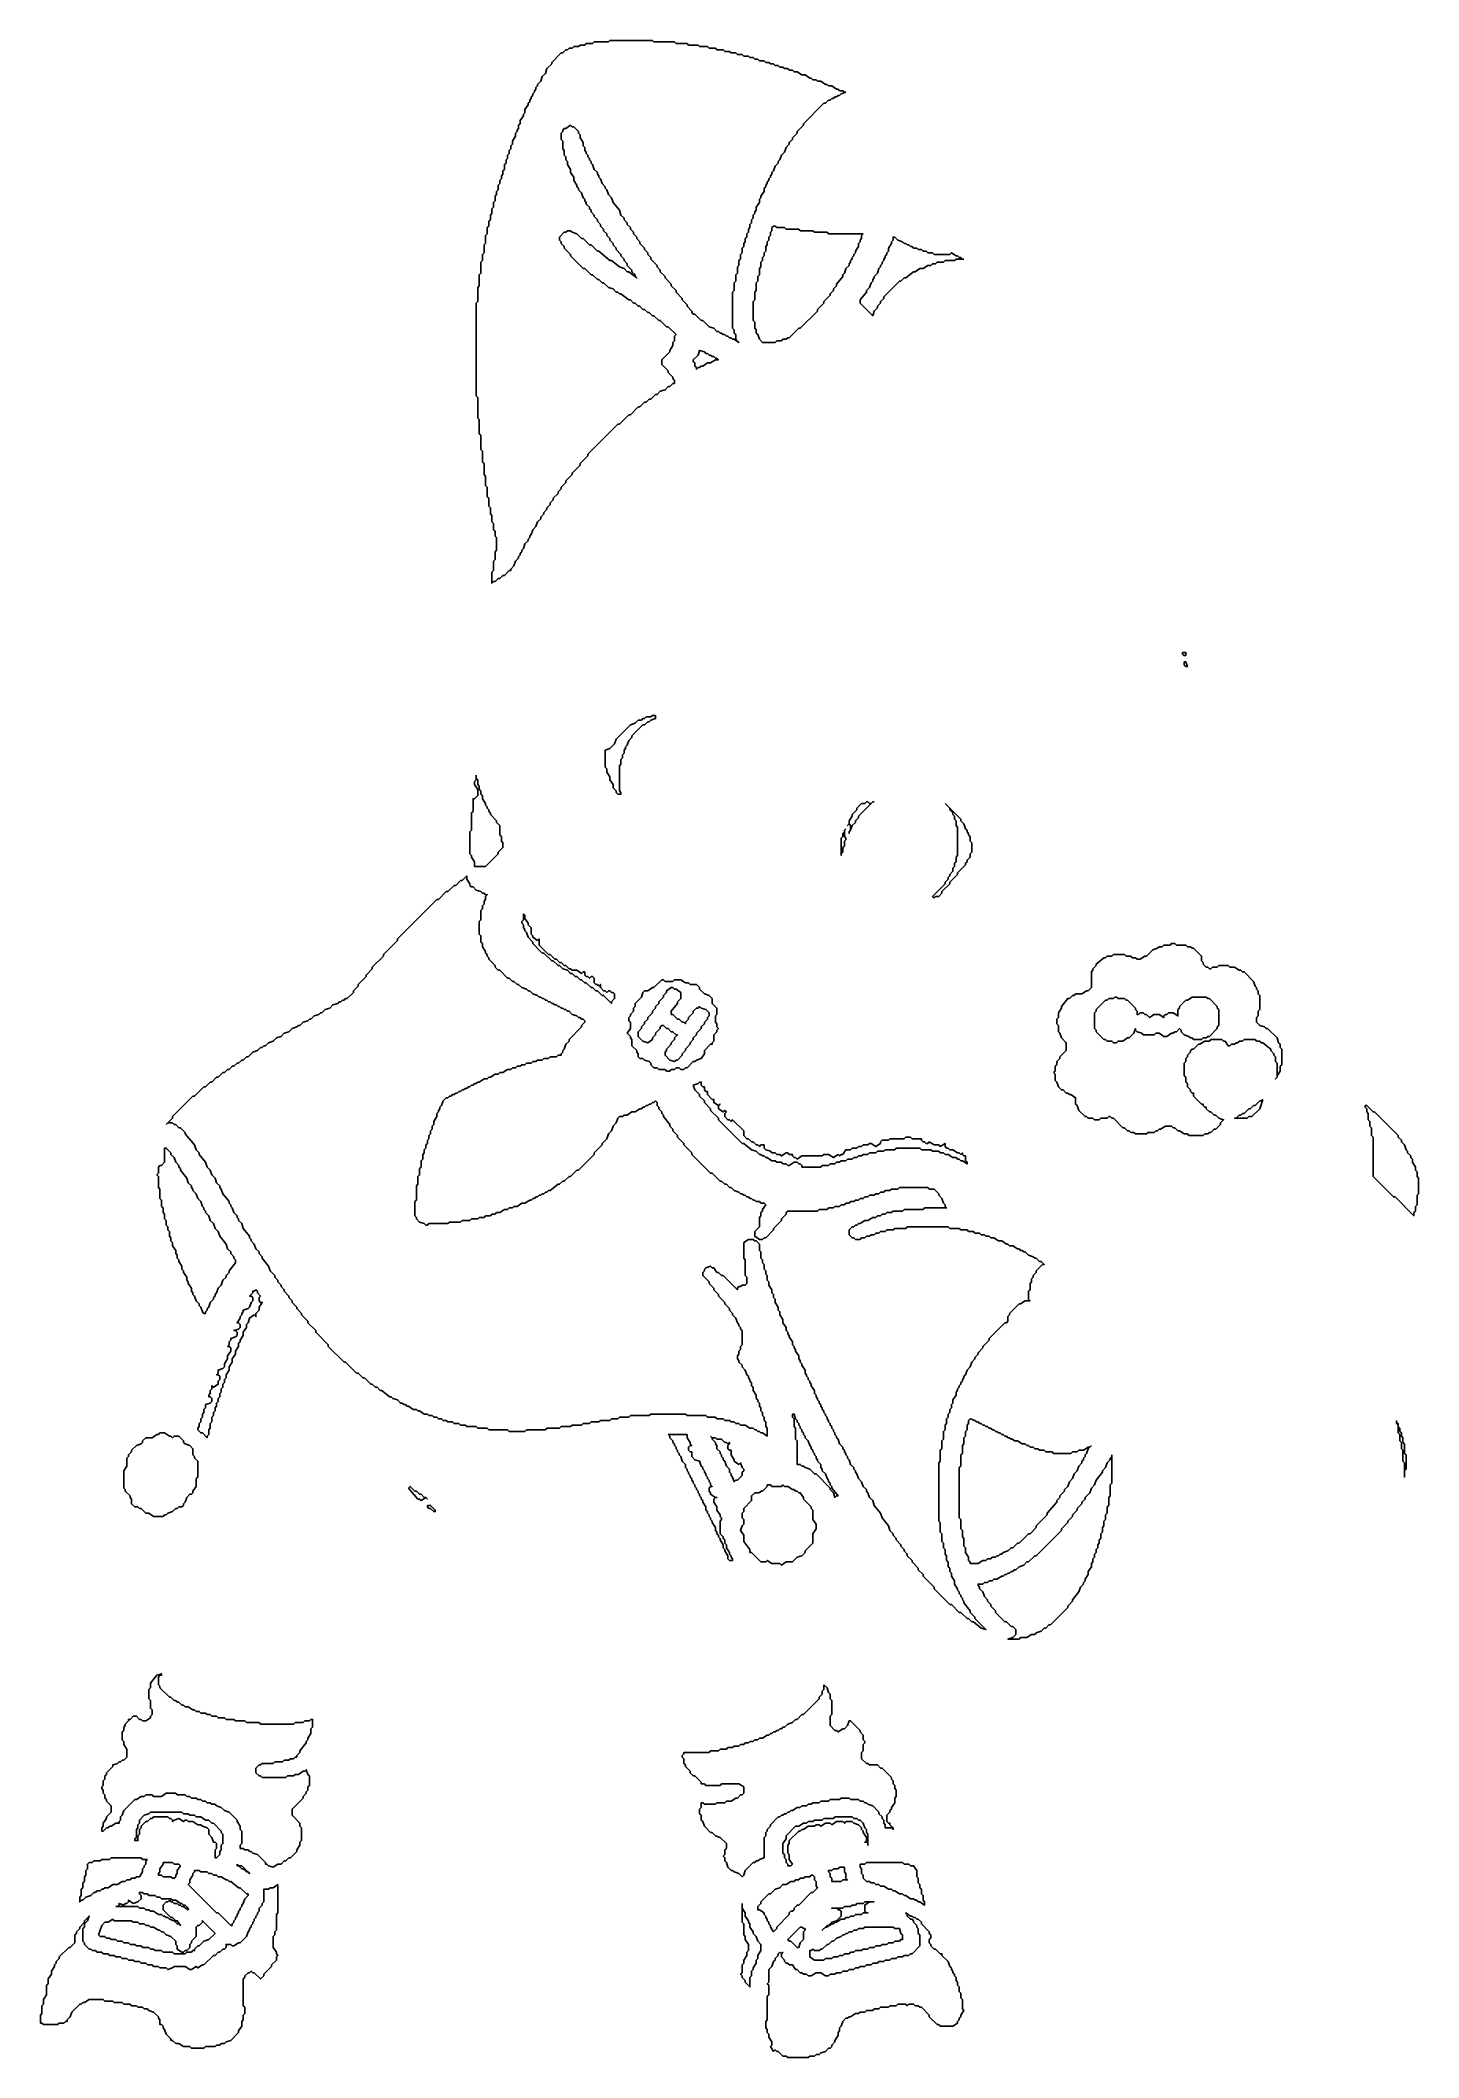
# Model space of a CAD drawing. Header units: millimetres. Extents: x 2.9 to 56, y 5.5 to 83.2.
import ezdxf

# ---------------------------------------------------------------- set-up
doc = ezdxf.new("R2010")
doc.units = ezdxf.units.MM
doc.layers.add('FILL_WHITE', color=7, linetype='Continuous')

msp = doc.modelspace()

# ---------------------------------------------------------------- linework, layer by layer
at = {"layer": 'FILL_WHITE'}
for points in [[(33.935, 81.152), (33.875, 81.152), (33.814, 81.212), (33.693, 81.212), (33.632, 81.273), (33.572, 81.273), (33.39, 81.394), (33.269, 81.394), (33.208, 81.455), (33.148, 81.455), (32.966, 81.576), (32.845, 81.576), (32.784, 81.636), (32.663, 81.636), (32.602, 81.697), (32.542, 81.697), (32.36, 81.818), (32.239, 81.818), (32.057, 81.939), (31.936, 81.939), (31.875, 82), (31.754, 82), (31.693, 82.061), (31.572, 82.061), (31.511, 82.121), (31.39, 82.121), (31.33, 82.182), (31.209, 82.182), (31.148, 82.242), (31.027, 82.242), (30.966, 82.303), (30.845, 82.303), (30.784, 82.364), (30.603, 82.364), (30.542, 82.424), (30.421, 82.424), (30.36, 82.485), (30.239, 82.485), (30.178, 82.545), (29.997, 82.545), (29.936, 82.606), (29.754, 82.606), (29.694, 82.667), (29.512, 82.667), (29.451, 82.727), (29.269, 82.727), (29.209, 82.788), (28.966, 82.788), (28.906, 82.848), (28.663, 82.848), (28.603, 82.909), (28.3, 82.909), (28.239, 82.97), (27.876, 82.97), (27.815, 83.03), (27.391, 83.03), (27.33, 83.091), (26.542, 83.091), (26.482, 83.152), (24.846, 83.152), (24.785, 83.091), (24.24, 83.091), (24.179, 83.03), (23.937, 83.03), (23.876, 82.97), (23.694, 82.97), (23.634, 82.909), (23.452, 82.909), (23.391, 82.848), (23.27, 82.848), (23.21, 82.788), (23.149, 82.788), (23.028, 82.667), (22.967, 82.667), (22.604, 82.303), (22.604, 82.242), (22.422, 82.061), (22.361, 81.879), (22.24, 81.758), (22.179, 81.576), (22.058, 81.455), (22.058, 81.394), (21.998, 81.333), (21.998, 81.273), (21.937, 81.212), (21.937, 81.152), (21.876, 81.091), (21.876, 81.03), (21.816, 80.97), (21.816, 80.909), (21.755, 80.848), (21.755, 80.788), (21.695, 80.727), (21.695, 80.667), (21.573, 80.485), (21.573, 80.364), (21.513, 80.303), (21.513, 80.242), (21.392, 80.061), (21.392, 79.939), (21.331, 79.879), (21.331, 79.758), (21.27, 79.697), (21.27, 79.636), (21.21, 79.576), (21.21, 79.455), (21.089, 79.273), (21.089, 79.152), (21.028, 79.091), (21.028, 78.97), (20.967, 78.909), (20.967, 78.788), (20.907, 78.727), (20.907, 78.606), (20.846, 78.545), (20.846, 78.424), (20.786, 78.364), (20.786, 78.182), (20.725, 78.121), (20.725, 78), (20.664, 77.939), (20.664, 77.818), (20.604, 77.758), (20.604, 77.636), (20.543, 77.576), (20.543, 77.394), (20.483, 77.333), (20.483, 77.212), (20.422, 77.152), (20.422, 76.97), (20.361, 76.909), (20.361, 76.727), (20.301, 76.667), (20.301, 76.485), (20.24, 76.424), (20.24, 76.242), (20.18, 76.182), (20.18, 76), (20.119, 75.939), (20.119, 75.697), (20.058, 75.636), (20.058, 75.333), (19.998, 75.273), (19.998, 74.97), (19.937, 74.909), (19.937, 74.667), (19.877, 74.606), (19.877, 74.182), (19.816, 74.121), (19.816, 73.697), (19.755, 73.636), (19.755, 73.091), (19.695, 73.03), (19.695, 69.455), (19.755, 69.394), (19.755, 68.606), (19.816, 68.545), (19.816, 68), (19.877, 67.939), (19.877, 67.394), (19.937, 67.333), (19.937, 66.909), (19.998, 66.848), (19.998, 66.424), (20.058, 66.364), (20.058, 66), (20.119, 65.939), (20.119, 65.576), (20.18, 65.515), (20.18, 65.212), (20.24, 65.152), (20.24, 64.909), (20.301, 64.848), (20.301, 64.606), (20.361, 64.545), (20.361, 64.303), (20.422, 64.242), (20.422, 64.061), (20.483, 64), (20.483, 63.515), (20.422, 63.455), (20.422, 63.152), (20.361, 63.091), (20.361, 62.727), (20.301, 62.667), (20.301, 62.242), (20.361, 62.303), (20.422, 62.303), (20.543, 62.424), (20.604, 62.424), (20.725, 62.545), (20.786, 62.545), (20.967, 62.727), (21.028, 62.727), (21.028, 62.788), (21.149, 62.909), (21.21, 63.091), (21.331, 63.212), (21.331, 63.273), (21.392, 63.333), (21.392, 63.394), (21.452, 63.455), (21.452, 63.515), (21.513, 63.576), (21.573, 63.758), (21.695, 63.879), (21.695, 63.939), (21.755, 64), (21.755, 64.061), (21.816, 64.121), (21.876, 64.303), (21.998, 64.424), (22.058, 64.606), (22.179, 64.727), (22.179, 64.788), (22.301, 64.909), (22.301, 64.97), (22.422, 65.091), (22.422, 65.152), (22.543, 65.273), (22.543, 65.333), (22.664, 65.455), (22.664, 65.515), (22.846, 65.697), (22.846, 65.758), (22.967, 65.879), (22.967, 65.939), (23.149, 66.121), (23.149, 66.182), (23.391, 66.424), (23.391, 66.485), (23.694, 66.788), (23.694, 66.848), (23.997, 67.152), (23.997, 67.212), (25.149, 68.364), (25.209, 68.364), (25.573, 68.727), (25.633, 68.727), (25.936, 69.03), (25.997, 69.03), (26.179, 69.212), (26.239, 69.212), (26.361, 69.333), (26.421, 69.333), (26.603, 69.515), (26.664, 69.515), (26.785, 69.636), (26.967, 69.697), (27.088, 69.818), (27.148, 69.818), (27.27, 69.939), (27.33, 69.939), (27.33, 70.061), (27.27, 70.121), (27.27, 70.182), (27.088, 70.364), (27.088, 70.424), (26.845, 70.667), (26.845, 70.848), (27.148, 71.152), (27.148, 71.212), (27.27, 71.394), (27.27, 71.515), (27.33, 71.576), (27.33, 71.758), (27.391, 71.818), (27.088, 72.121), (27.027, 72.121), (26.785, 72.364), (26.724, 72.364), (26.542, 72.545), (26.482, 72.545), (26.361, 72.667), (26.3, 72.667), (26.179, 72.788), (26.118, 72.788), (25.997, 72.909), (25.936, 72.909), (25.815, 73.03), (25.755, 73.03), (25.633, 73.152), (25.573, 73.152), (25.27, 73.394), (25.209, 73.394), (25.149, 73.455), (25.088, 73.455), (24.967, 73.576), (24.785, 73.636), (24.603, 73.818), (24.543, 73.818), (24.421, 73.939), (24.361, 73.939), (24.179, 74.121), (24.119, 74.121), (23.876, 74.364), (23.816, 74.364), (23.331, 74.848), (23.331, 74.909), (23.088, 75.152), (23.088, 75.212), (22.967, 75.333), (22.967, 75.394), (22.907, 75.455), (22.907, 75.576), (23.088, 75.758), (23.149, 75.758), (23.21, 75.818), (23.331, 75.818), (23.391, 75.758), (23.573, 75.697), (23.755, 75.515), (23.816, 75.515), (24.058, 75.273), (24.119, 75.273), (24.361, 75.03), (24.421, 75.03), (24.846, 74.667), (24.906, 74.667), (25.209, 74.424), (25.391, 74.364), (25.512, 74.242), (25.573, 74.242), (25.876, 74), (25.815, 74.061), (25.815, 74.121), (25.694, 74.242), (25.694, 74.303), (25.512, 74.485), (25.512, 74.545), (25.391, 74.667), (25.391, 74.727), (25.27, 74.848), (25.27, 74.909), (25.088, 75.091), (25.088, 75.152), (24.967, 75.273), (24.967, 75.333), (24.846, 75.455), (24.846, 75.515), (24.724, 75.636), (24.724, 75.697), (24.603, 75.818), (24.603, 75.879), (24.482, 76), (24.482, 76.061), (24.361, 76.182), (24.361, 76.242), (24.24, 76.364), (24.24, 76.424), (24.119, 76.545), (24.119, 76.606), (24.058, 76.667), (24.058, 76.727), (23.937, 76.848), (23.937, 76.909), (23.876, 76.97), (23.876, 77.03), (23.816, 77.091), (23.755, 77.273), (23.634, 77.394), (23.634, 77.455), (23.573, 77.515), (23.573, 77.576), (23.452, 77.758), (23.452, 77.879), (23.331, 78.061), (23.331, 78.182), (23.21, 78.364), (23.21, 78.485), (23.149, 78.545), (23.149, 78.667), (23.088, 78.727), (23.088, 78.909), (23.028, 78.97), (23.028, 79.273), (22.967, 79.333), (22.967, 79.576), (23.028, 79.636), (23.028, 79.697), (23.088, 79.758), (23.149, 79.758), (23.331, 79.879), (23.391, 79.818), (23.452, 79.818), (23.634, 79.636), (23.634, 79.576), (23.694, 79.515), (23.694, 79.394), (23.816, 79.212), (23.816, 79.091), (23.876, 79.03), (23.876, 78.909), (23.937, 78.848), (23.937, 78.788), (23.997, 78.727), (23.997, 78.667), (24.058, 78.606), (24.058, 78.545), (24.119, 78.485), (24.119, 78.424), (24.179, 78.364), (24.24, 78.182), (24.361, 78.061), (24.361, 78), (24.421, 77.939), (24.421, 77.879), (24.482, 77.818), (24.543, 77.636), (24.664, 77.515), (24.664, 77.455), (24.724, 77.394), (24.785, 77.212), (24.906, 77.091), (24.967, 76.909), (25.209, 76.606), (25.27, 76.424), (25.391, 76.303), (25.391, 76.242), (25.512, 76.121), (25.512, 76.061), (25.633, 75.939), (25.633, 75.879), (25.755, 75.758), (25.755, 75.697), (25.876, 75.576), (25.876, 75.515), (25.997, 75.394), (25.997, 75.333), (26.179, 75.152), (26.179, 75.091), (26.3, 74.97), (26.3, 74.909), (26.421, 74.788), (26.421, 74.727), (26.664, 74.485), (26.664, 74.424), (26.785, 74.303), (26.785, 74.242), (26.967, 74.061), (26.967, 74), (27.209, 73.758), (27.209, 73.697), (27.391, 73.515), (27.391, 73.455), (27.633, 73.212), (27.633, 73.152), (27.815, 72.97), (27.815, 72.909), (27.997, 72.727), (27.997, 72.667), (28.057, 72.606), (28.118, 72.606), (28.36, 72.364), (28.421, 72.364), (28.663, 72.121), (28.845, 72.061), (28.966, 71.939), (29.027, 71.939), (29.088, 71.879), (29.148, 71.879), (29.209, 71.818), (29.269, 71.818), (29.33, 71.758), (29.391, 71.758), (29.451, 71.697), (29.512, 71.697), (29.572, 71.636), (29.633, 71.636), (29.815, 71.515), (29.694, 71.636), (29.694, 71.818), (29.633, 71.879), (29.633, 72), (29.572, 72.061), (29.572, 73.455), (29.633, 73.515), (29.633, 73.818), (29.694, 73.879), (29.694, 74.121), (29.754, 74.182), (29.754, 74.424), (29.815, 74.485), (29.815, 74.667), (29.875, 74.727), (29.875, 74.909), (29.936, 74.97), (29.936, 75.152), (29.997, 75.212), (29.997, 75.333), (30.057, 75.394), (30.057, 75.515), (30.118, 75.576), (30.118, 75.697), (30.178, 75.758), (30.178, 75.879), (30.239, 75.939), (30.239, 76.061), (30.3, 76.121), (30.3, 76.242), (30.36, 76.303), (30.36, 76.424), (30.421, 76.485), (30.421, 76.545), (30.481, 76.606), (30.481, 76.727), (30.603, 76.909), (30.603, 77.03), (30.663, 77.091), (30.663, 77.152), (30.784, 77.333), (30.784, 77.455), (30.845, 77.515), (30.845, 77.576), (30.906, 77.636), (30.906, 77.697), (30.966, 77.758), (30.966, 77.818), (31.027, 77.879), (31.027, 77.939), (31.087, 78), (31.087, 78.061), (31.148, 78.121), (31.209, 78.303), (31.33, 78.424), (31.33, 78.485), (31.39, 78.545), (31.451, 78.727), (31.572, 78.848), (31.633, 79.03), (31.754, 79.152), (31.754, 79.212), (31.875, 79.333), (31.875, 79.394), (32.057, 79.576), (32.057, 79.636), (32.299, 79.879), (32.299, 79.939), (33.087, 80.727), (33.148, 80.727), (33.269, 80.848), (33.329, 80.848), (33.39, 80.909), (33.451, 80.909), (33.511, 80.97), (33.572, 80.97), (33.632, 81.03), (33.693, 81.03), (33.754, 81.091)], [(34.602, 75.697), (33.269, 75.697), (33.208, 75.758), (32.723, 75.758), (32.663, 75.818), (32.178, 75.818), (32.117, 75.879), (31.633, 75.879), (31.572, 75.939), (31.269, 75.939), (31.209, 76), (31.148, 76), (31.087, 75.939), (31.087, 75.818), (31.027, 75.758), (31.027, 75.636), (30.966, 75.576), (30.966, 75.455), (30.906, 75.394), (30.906, 75.273), (30.845, 75.212), (30.845, 75.03), (30.784, 74.97), (30.784, 74.848), (30.724, 74.788), (30.724, 74.667), (30.663, 74.606), (30.663, 74.424), (30.603, 74.364), (30.603, 74.121), (30.542, 74.061), (30.542, 73.879), (30.481, 73.818), (30.481, 73.515), (30.421, 73.455), (30.421, 73.152), (30.36, 73.091), (30.36, 72.364), (30.421, 72.303), (30.421, 72.061), (30.481, 72), (30.481, 71.879), (30.542, 71.818), (30.603, 71.636), (30.724, 71.515), (31.209, 71.515), (31.269, 71.576), (31.451, 71.576), (31.511, 71.636), (31.633, 71.636), (31.693, 71.697), (31.754, 71.697), (32.117, 72.061), (32.178, 72.061), (32.845, 72.727), (32.845, 72.788), (33.087, 73.03), (33.087, 73.091), (33.329, 73.333), (33.329, 73.394), (33.451, 73.515), (33.451, 73.576), (33.572, 73.697), (33.572, 73.758), (33.814, 74.061), (33.814, 74.121), (33.875, 74.182), (33.935, 74.364), (34.057, 74.485), (34.057, 74.545), (34.117, 74.606), (34.117, 74.667), (34.178, 74.727), (34.178, 74.788), (34.238, 74.848), (34.238, 74.909), (34.299, 74.97), (34.299, 75.03), (34.42, 75.212), (34.42, 75.333), (34.481, 75.394), (34.481, 75.455), (34.541, 75.515), (34.541, 75.636)], [(38.48, 74.727), (38.42, 74.727), (38.359, 74.788), (38.299, 74.788), (38.238, 74.848), (38.177, 74.848), (37.996, 74.97), (37.935, 74.909), (37.329, 74.909), (37.268, 74.97), (37.087, 74.97), (37.026, 75.03), (36.905, 75.03), (36.844, 75.091), (36.723, 75.091), (36.662, 75.152), (36.541, 75.152), (36.481, 75.212), (36.42, 75.212), (36.359, 75.273), (36.299, 75.273), (36.238, 75.333), (36.178, 75.333), (36.117, 75.394), (35.935, 75.455), (35.814, 75.576), (35.753, 75.576), (35.753, 75.455), (35.693, 75.394), (35.693, 75.333), (35.572, 75.152), (35.572, 75.03), (35.511, 74.97), (35.511, 74.909), (35.45, 74.848), (35.45, 74.788), (35.39, 74.727), (35.39, 74.667), (35.329, 74.606), (35.329, 74.545), (35.269, 74.485), (35.269, 74.424), (35.208, 74.364), (35.147, 74.182), (35.026, 74.061), (35.026, 74), (34.966, 73.939), (34.966, 73.879), (34.905, 73.818), (34.844, 73.636), (34.723, 73.515), (34.723, 73.455), (34.481, 73.152), (34.481, 73.03), (34.966, 72.545), (35.026, 72.727), (35.147, 72.848), (35.147, 72.909), (35.269, 73.03), (35.269, 73.091), (35.39, 73.212), (35.39, 73.273), (35.996, 73.879), (36.056, 73.879), (36.178, 74), (36.238, 74), (36.541, 74.242), (36.602, 74.242), (36.784, 74.364), (36.905, 74.364), (37.087, 74.485), (37.208, 74.485), (37.268, 74.545), (37.39, 74.545), (37.45, 74.606), (37.693, 74.606), (37.753, 74.667), (38.117, 74.667), (38.177, 74.727)], [(28.057, 70.788), (28.118, 70.727), (28.118, 70.606), (28.179, 70.545), (28.179, 70.485), (28.239, 70.545), (28.3, 70.545), (28.36, 70.606), (28.421, 70.606), (28.603, 70.727), (28.724, 70.727), (28.906, 70.848), (29.027, 70.848), (28.966, 70.909), (28.906, 70.909), (28.845, 70.97), (28.785, 70.97), (28.724, 71.03), (28.663, 71.03), (28.603, 71.091), (28.542, 71.091), (28.482, 71.152), (28.3, 71.212), (28.239, 71.03), (28.057, 70.848)], [(46.903, 59.576), (46.903, 59.515), (46.964, 59.455), (47.025, 59.455), (47.025, 59.576)], [(46.964, 59.212), (46.964, 59.091), (47.025, 59.03), (47.085, 59.03), (47.025, 59.212)], [(26.603, 57.152), (26.482, 57.152), (26.421, 57.091), (26.239, 57.091), (26.179, 57.03), (26.118, 57.03), (26.058, 56.97), (25.936, 56.97), (25.815, 56.848), (25.633, 56.788), (25.088, 56.242), (25.027, 56.061), (24.846, 55.879), (24.664, 55.818), (24.664, 55.152), (24.724, 55.091), (24.724, 54.97), (24.846, 54.788), (24.846, 54.667), (24.967, 54.485), (24.967, 54.364), (25.088, 54.242), (25.088, 54.182), (25.149, 54.121), (25.27, 54.121), (25.27, 54.182), (25.209, 54.242), (25.209, 55.212), (25.27, 55.273), (25.27, 55.455), (25.33, 55.515), (25.33, 55.636), (25.391, 55.697), (25.391, 55.818), (25.452, 55.879), (25.452, 55.939), (25.512, 56), (25.573, 56.182), (25.694, 56.303), (25.694, 56.364), (26.118, 56.788), (26.179, 56.788), (26.3, 56.909), (26.361, 56.909), (26.421, 56.97), (26.603, 57.03)], [(19.695, 54.848), (19.695, 54.667), (19.634, 54.606), (19.634, 54.485), (19.755, 54.303), (19.755, 54.061), (19.634, 53.939), (19.574, 53.939), (19.574, 53.455), (19.513, 53.394), (19.513, 52.727), (19.452, 52.667), (19.452, 51.818), (19.513, 51.758), (19.513, 51.697), (19.634, 51.515), (19.634, 51.333), (20.058, 51.333), (20.543, 51.818), (20.543, 51.879), (20.725, 52.061), (20.725, 52.242), (20.664, 52.303), (20.664, 52.485), (20.604, 52.545), (20.604, 52.909), (20.483, 53.03), (20.483, 53.091), (20.24, 53.333), (20.24, 53.394), (20.18, 53.455), (20.18, 53.515), (20.119, 53.576), (20.119, 53.636), (20.058, 53.697), (20.058, 53.758), (19.937, 53.939), (19.937, 54.061), (19.877, 54.121), (19.877, 54.242), (19.816, 54.303), (19.816, 54.424), (19.755, 54.485), (19.755, 54.667), (19.695, 54.727)], [(35.026, 53.818), (34.966, 53.818), (34.905, 53.758), (34.844, 53.758), (34.784, 53.818), (34.723, 53.818), (34.663, 53.758), (34.541, 53.758), (34.36, 53.576), (34.36, 53.515), (34.178, 53.333), (34.178, 53.273), (34.057, 53.091), (34.057, 52.97), (33.996, 52.909), (34.057, 52.97), (34.117, 52.909), (34.117, 52.727), (34.057, 52.667), (34.057, 52.606), (34.057, 52.667), (34.117, 52.727), (34.178, 52.909), (34.299, 53.03), (34.299, 53.091), (34.42, 53.212), (34.42, 53.273), (34.966, 53.818)], [(37.753, 53.758), (37.935, 53.576), (37.935, 53.515), (38.056, 53.394), (38.056, 53.333), (38.117, 53.273), (38.117, 53.152), (38.177, 53.091), (38.177, 52.909), (38.238, 52.848), (38.238, 51.758), (38.177, 51.697), (38.177, 51.515), (38.117, 51.455), (38.117, 51.333), (38.056, 51.273), (38.056, 51.152), (37.935, 51.03), (37.935, 50.97), (37.874, 50.909), (37.874, 50.848), (37.753, 50.727), (37.753, 50.667), (37.268, 50.182), (37.329, 50.121), (37.39, 50.182), (37.511, 50.182), (37.632, 50.303), (37.632, 50.364), (37.935, 50.667), (37.935, 50.727), (38.238, 51.03), (38.238, 51.091), (38.541, 51.394), (38.541, 51.455), (38.601, 51.515), (38.601, 51.576), (38.723, 51.697), (38.723, 51.818), (38.783, 51.879), (38.783, 52.242), (38.723, 52.303), (38.723, 52.485), (38.662, 52.545), (38.662, 52.606), (38.601, 52.667), (38.601, 52.727), (38.541, 52.788), (38.48, 52.97), (38.359, 53.091), (38.359, 53.152)], [(33.935, 52.788), (33.875, 52.727), (33.875, 52.667), (33.814, 52.606), (33.814, 52.485), (33.754, 52.424), (33.754, 51.758), (33.754, 51.818), (33.814, 51.879), (33.814, 52.061), (33.875, 52.121), (33.875, 52.303), (33.935, 52.364), (33.935, 52.424), (33.875, 52.485), (33.875, 52.727)], [(7.757, 41.394), (7.818, 41.455), (7.999, 41.455), (8.06, 41.394), (8.121, 41.394), (8.242, 41.273), (8.302, 41.273), (8.484, 41.091), (8.484, 41.03), (8.848, 40.606), (8.908, 40.424), (9.03, 40.303), (9.03, 40.242), (9.272, 39.939), (9.333, 39.758), (9.454, 39.636), (9.514, 39.455), (9.636, 39.333), (9.696, 39.152), (9.817, 39.03), (9.817, 38.97), (9.878, 38.909), (9.939, 38.727), (10.181, 38.424), (10.181, 38.364), (10.241, 38.303), (10.241, 38.242), (10.302, 38.182), (10.363, 38), (10.484, 37.879), (10.484, 37.818), (10.544, 37.758), (10.544, 37.697), (10.666, 37.576), (10.726, 37.394), (10.969, 37.091), (10.969, 37.03), (11.029, 36.97), (11.029, 36.909), (11.15, 36.788), (11.211, 36.606), (11.332, 36.485), (11.332, 36.424), (11.453, 36.303), (11.453, 36.242), (11.696, 35.939), (11.756, 35.758), (11.938, 35.576), (11.938, 35.515), (12.059, 35.394), (12.059, 35.333), (12.181, 35.212), (12.181, 35.152), (12.302, 35.03), (12.302, 34.97), (12.484, 34.788), (12.484, 34.727), (12.605, 34.606), (12.605, 34.545), (12.787, 34.364), (12.787, 34.303), (12.968, 34.121), (12.968, 34.061), (13.211, 33.818), (13.211, 33.758), (13.514, 33.455), (13.514, 33.394), (13.999, 32.909), (13.999, 32.848), (14.605, 32.242), (14.665, 32.242), (15.089, 31.818), (15.15, 31.818), (15.332, 31.636), (15.392, 31.636), (15.635, 31.394), (15.695, 31.394), (15.817, 31.273), (15.877, 31.273), (15.998, 31.152), (16.059, 31.152), (16.362, 30.909), (16.423, 30.909), (16.483, 30.848), (16.665, 30.788), (16.786, 30.667), (16.847, 30.667), (16.907, 30.606), (16.968, 30.606), (17.029, 30.545), (17.089, 30.545), (17.271, 30.424), (17.392, 30.424), (17.453, 30.364), (17.513, 30.364), (17.695, 30.242), (17.816, 30.242), (17.877, 30.182), (17.998, 30.182), (18.059, 30.121), (18.18, 30.121), (18.24, 30.061), (18.362, 30.061), (18.422, 30), (18.543, 30), (18.604, 29.939), (18.786, 29.939), (18.846, 29.879), (19.028, 29.879), (19.089, 29.818), (19.271, 29.818), (19.331, 29.758), (19.695, 29.758), (19.755, 29.697), (20.119, 29.697), (20.18, 29.636), (20.907, 29.636), (20.967, 29.576), (21.573, 29.576), (21.634, 29.636), (22.361, 29.636), (22.422, 29.697), (22.907, 29.697), (22.967, 29.758), (23.331, 29.758), (23.391, 29.818), (23.755, 29.818), (23.816, 29.879), (24.058, 29.879), (24.119, 29.939), (24.421, 29.939), (24.482, 30), (24.846, 30), (24.906, 30.061), (25.149, 30.061), (25.209, 30.121), (25.573, 30.121), (25.633, 30.182), (26.361, 30.182), (26.421, 30.242), (27.754, 30.242), (27.815, 30.182), (28.542, 30.182), (28.603, 30.121), (28.906, 30.121), (28.966, 30.061), (29.209, 30.061), (29.269, 30), (29.451, 30), (29.512, 29.939), (29.633, 29.939), (29.694, 29.879), (29.815, 29.879), (29.875, 29.818), (30.057, 29.818), (30.239, 29.697), (30.36, 29.697), (30.421, 29.636), (30.481, 29.636), (30.542, 29.576), (30.603, 29.576), (30.663, 29.515), (30.724, 29.515), (30.906, 29.394), (30.906, 29.697), (30.845, 29.758), (30.845, 29.939), (30.784, 30), (30.784, 30.121), (30.724, 30.182), (30.724, 30.303), (30.663, 30.364), (30.663, 30.485), (30.603, 30.545), (30.603, 30.667), (30.542, 30.727), (30.542, 30.788), (30.481, 30.848), (30.481, 30.97), (30.36, 31.152), (30.36, 31.273), (30.3, 31.333), (30.3, 31.455), (30.239, 31.515), (30.239, 31.576), (30.178, 31.636), (30.178, 31.697), (30.118, 31.758), (30.057, 31.939), (29.936, 32.061), (29.936, 32.121), (29.815, 32.242), (29.815, 32.303), (29.754, 32.364), (29.754, 32.485), (29.815, 32.545), (29.815, 32.667), (29.875, 32.727), (29.875, 32.848), (29.936, 32.909), (29.936, 33.455), (29.875, 33.515), (29.875, 33.576), (29.815, 33.636), (29.815, 33.697), (29.754, 33.758), (29.694, 33.939), (29.572, 34.061), (29.572, 34.121), (29.451, 34.242), (29.451, 34.303), (29.269, 34.485), (29.269, 34.545), (29.027, 34.788), (29.027, 34.848), (28.845, 35.03), (28.845, 35.091), (28.663, 35.273), (28.663, 35.333), (28.421, 35.576), (28.421, 35.697), (28.482, 35.758), (28.482, 35.818), (28.542, 35.879), (28.724, 35.939), (28.785, 35.879), (28.845, 35.879), (28.966, 35.697), (29.027, 35.697), (29.148, 35.576), (29.209, 35.576), (29.754, 35.03), (29.754, 35.091), (29.815, 35.152), (29.875, 35.152), (29.936, 35.212), (30.057, 35.212), (30.118, 35.273), (30.118, 35.515), (30.057, 35.576), (30.057, 36.182), (29.997, 36.242), (29.997, 36.848), (30.178, 36.97), (30.36, 36.97), (30.421, 36.909), (30.481, 36.909), (30.603, 36.788), (30.603, 36.545), (30.663, 36.485), (30.663, 36.242), (30.724, 36.182), (30.724, 36.061), (30.784, 36), (30.784, 35.818), (30.845, 35.758), (30.845, 35.636), (30.906, 35.576), (30.906, 35.394), (30.966, 35.333), (30.966, 35.212), (31.087, 35.03), (31.087, 34.909), (31.148, 34.848), (31.148, 34.727), (31.209, 34.667), (31.209, 34.545), (31.33, 34.364), (31.33, 34.242), (31.39, 34.182), (31.39, 34.061), (31.511, 33.879), (31.511, 33.758), (31.633, 33.576), (31.633, 33.455), (31.693, 33.394), (31.693, 33.333), (31.754, 33.273), (31.754, 33.212), (31.875, 33.03), (31.875, 32.909), (31.936, 32.848), (31.936, 32.788), (31.996, 32.727), (31.996, 32.667), (32.117, 32.485), (32.117, 32.364), (32.178, 32.303), (32.178, 32.242), (32.239, 32.182), (32.239, 32.121), (32.36, 31.939), (32.36, 31.818), (32.42, 31.758), (32.42, 31.697), (32.481, 31.636), (32.481, 31.576), (32.542, 31.515), (32.542, 31.455), (32.602, 31.394), (32.602, 31.333), (32.723, 31.152), (32.723, 31.03), (32.784, 30.97), (32.784, 30.909), (32.845, 30.848), (32.845, 30.788), (32.905, 30.727), (32.905, 30.667), (32.966, 30.606), (32.966, 30.545), (33.026, 30.485), (33.026, 30.424), (33.087, 30.364), (33.087, 30.303), (33.148, 30.242), (33.148, 30.182), (33.208, 30.121), (33.208, 30.061), (33.269, 30), (33.269, 29.939), (33.329, 29.879), (33.329, 29.818), (33.39, 29.758), (33.39, 29.697), (33.451, 29.636), (33.451, 29.576), (33.511, 29.515), (33.511, 29.455), (33.572, 29.394), (33.572, 29.333), (33.632, 29.273), (33.693, 29.091), (33.814, 28.97), (33.814, 28.909), (33.875, 28.848), (33.875, 28.788), (33.935, 28.727), (33.935, 28.667), (33.996, 28.606), (33.996, 28.545), (34.057, 28.485), (34.117, 28.303), (34.238, 28.182), (34.238, 28.121), (34.299, 28.061), (34.299, 28), (34.36, 27.939), (34.42, 27.758), (34.541, 27.636), (34.602, 27.455), (34.723, 27.333), (34.723, 27.273), (34.784, 27.212), (34.844, 27.03), (34.966, 26.909), (35.026, 26.727), (35.269, 26.424), (35.329, 26.242), (35.572, 25.939), (35.632, 25.758), (35.753, 25.636), (35.753, 25.576), (35.875, 25.455), (35.875, 25.394), (36.056, 25.212), (36.056, 25.152), (36.178, 25.03), (36.178, 24.97), (36.299, 24.848), (36.299, 24.788), (36.481, 24.606), (36.481, 24.545), (36.723, 24.303), (36.723, 24.242), (36.905, 24.061), (36.905, 24), (37.329, 23.576), (37.329, 23.515), (37.935, 22.909), (37.996, 22.909), (38.299, 22.606), (38.359, 22.606), (38.601, 22.364), (38.662, 22.364), (38.783, 22.242), (38.844, 22.242), (39.147, 22), (39.329, 21.939), (38.904, 22.364), (38.904, 22.424), (38.723, 22.606), (38.723, 22.667), (38.48, 22.97), (38.48, 23.03), (38.42, 23.091), (38.42, 23.152), (38.359, 23.212), (38.359, 23.273), (38.299, 23.333), (38.299, 23.394), (38.238, 23.455), (38.238, 23.515), (38.117, 23.697), (38.117, 23.818), (37.996, 24), (37.996, 24.121), (37.935, 24.182), (37.935, 24.303), (37.874, 24.364), (37.874, 24.545), (37.814, 24.606), (37.814, 24.788), (37.753, 24.848), (37.753, 25.03), (37.693, 25.091), (37.693, 25.273), (37.632, 25.333), (37.632, 25.636), (37.571, 25.697), (37.571, 26.061), (37.511, 26.121), (37.511, 28.364), (37.571, 28.424), (37.571, 28.848), (37.632, 28.909), (37.632, 29.212), (37.693, 29.273), (37.693, 29.576), (37.753, 29.636), (37.753, 29.818), (37.814, 29.879), (37.814, 30.061), (37.874, 30.121), (37.874, 30.242), (37.935, 30.303), (37.935, 30.424), (37.996, 30.485), (37.996, 30.606), (38.056, 30.667), (38.056, 30.788), (38.177, 30.97), (38.177, 31.091), (38.238, 31.152), (38.238, 31.212), (38.299, 31.273), (38.299, 31.333), (38.359, 31.394), (38.359, 31.455), (38.42, 31.515), (38.42, 31.576), (38.48, 31.636), (38.48, 31.697), (38.541, 31.758), (38.601, 31.939), (38.723, 32.061), (38.783, 32.242), (38.904, 32.364), (38.904, 32.424), (39.026, 32.545), (39.026, 32.606), (39.207, 32.788), (39.207, 32.848), (39.45, 33.091), (39.45, 33.152), (40.056, 33.758), (40.116, 33.758), (40.177, 33.818), (40.177, 34), (40.238, 34.061), (40.238, 34.121), (40.601, 34.485), (40.662, 34.485), (40.844, 34.606), (41.025, 34.606), (40.965, 34.667), (40.965, 34.97), (41.025, 35.03), (41.025, 35.273), (41.086, 35.333), (41.086, 35.455), (41.147, 35.515), (41.147, 35.576), (41.268, 35.697), (41.268, 35.758), (41.51, 36), (41.571, 36), (41.45, 36.121), (41.389, 36.121), (41.268, 36.242), (41.207, 36.242), (41.147, 36.303), (40.965, 36.364), (40.844, 36.485), (40.783, 36.485), (40.722, 36.545), (40.662, 36.545), (40.601, 36.606), (40.541, 36.606), (40.359, 36.727), (40.238, 36.727), (40.177, 36.788), (40.116, 36.788), (39.935, 36.909), (39.813, 36.909), (39.632, 37.03), (39.51, 37.03), (39.45, 37.091), (39.329, 37.091), (39.268, 37.152), (39.147, 37.152), (39.086, 37.212), (38.904, 37.212), (38.844, 37.273), (38.662, 37.273), (38.601, 37.333), (38.359, 37.333), (38.299, 37.394), (37.935, 37.394), (37.874, 37.455), (36.299, 37.455), (36.238, 37.394), (35.814, 37.394), (35.753, 37.333), (35.511, 37.333), (35.45, 37.273), (35.269, 37.273), (35.208, 37.212), (35.087, 37.212), (35.026, 37.152), (34.905, 37.152), (34.844, 37.091), (34.723, 37.091), (34.663, 37.03), (34.541, 37.03), (34.481, 36.97), (34.299, 36.97), (34.238, 37.03), (34.178, 37.03), (34.057, 37.152), (34.057, 37.333), (34.178, 37.455), (34.238, 37.455), (34.299, 37.515), (34.36, 37.515), (34.42, 37.576), (34.481, 37.576), (34.663, 37.697), (34.784, 37.697), (34.966, 37.818), (35.087, 37.818), (35.147, 37.879), (35.269, 37.879), (35.329, 37.939), (35.45, 37.939), (35.511, 38), (35.693, 38), (35.753, 38.061), (36.117, 38.061), (36.178, 38.121), (36.905, 38.121), (36.965, 38.182), (37.814, 38.182), (37.753, 38.242), (37.753, 38.303), (37.693, 38.364), (37.632, 38.545), (37.511, 38.667), (37.511, 38.727), (37.329, 38.909), (37.147, 38.909), (37.087, 38.97), (35.996, 38.97), (35.935, 38.909), (35.693, 38.909), (35.632, 38.848), (35.45, 38.848), (35.39, 38.788), (35.269, 38.788), (35.208, 38.727), (35.087, 38.727), (35.026, 38.667), (34.844, 38.667), (34.784, 38.606), (34.663, 38.606), (34.602, 38.545), (34.481, 38.545), (34.42, 38.485), (34.299, 38.485), (34.238, 38.424), (34.117, 38.424), (34.057, 38.364), (33.935, 38.364), (33.875, 38.303), (33.754, 38.303), (33.693, 38.242), (33.511, 38.242), (33.451, 38.182), (33.269, 38.182), (33.208, 38.121), (32.905, 38.121), (32.845, 38.061), (31.693, 38.061), (31.633, 38), (31.633, 37.939), (31.451, 37.758), (31.451, 37.697), (31.148, 37.394), (31.148, 37.333), (30.845, 37.03), (30.784, 37.03), (30.724, 36.97), (30.603, 36.97), (30.421, 37.091), (30.421, 37.273), (30.603, 37.455), (30.603, 37.818), (30.663, 37.879), (30.663, 38), (30.724, 38.061), (30.724, 38.121), (30.845, 38.303), (30.784, 38.364), (30.663, 38.364), (30.603, 38.424), (30.481, 38.424), (30.421, 38.485), (30.36, 38.485), (30.3, 38.545), (30.239, 38.545), (30.178, 38.606), (30.118, 38.606), (30.057, 38.667), (29.997, 38.667), (29.936, 38.727), (29.875, 38.727), (29.815, 38.788), (29.633, 38.848), (29.512, 38.97), (29.451, 38.97), (29.33, 39.091), (29.269, 39.091), (29.148, 39.212), (29.088, 39.212), (28.785, 39.515), (28.724, 39.515), (27.997, 40.242), (27.997, 40.303), (27.694, 40.606), (27.694, 40.667), (27.451, 40.909), (27.451, 40.97), (27.27, 41.152), (27.27, 41.212), (27.148, 41.333), (27.148, 41.394), (26.906, 41.697), (26.906, 41.758), (26.845, 41.818), (26.845, 41.879), (26.724, 42), (26.724, 42.061), (26.664, 42.121), (26.664, 42.242), (26.603, 42.303), (26.542, 42.242), (26.482, 42.242), (26.421, 42.182), (26.361, 42.182), (26.3, 42.121), (26.239, 42.121), (26.179, 42.061), (26.118, 42.061), (26.058, 42), (25.997, 42), (25.815, 41.879), (25.694, 41.879), (25.512, 41.758), (25.391, 41.758), (25.33, 41.697), (25.209, 41.697), (25.149, 41.636), (25.088, 41.455), (24.967, 41.333), (24.906, 41.152), (24.785, 41.03), (24.724, 40.848), (24.543, 40.667), (24.543, 40.606), (24.24, 40.303), (24.24, 40.242), (23.634, 39.636), (23.573, 39.636), (23.331, 39.394), (23.27, 39.394), (23.088, 39.212), (23.028, 39.212), (22.907, 39.091), (22.846, 39.091), (22.543, 38.848), (22.482, 38.848), (22.422, 38.788), (22.361, 38.788), (22.301, 38.727), (22.24, 38.727), (22.179, 38.667), (22.119, 38.667), (22.058, 38.606), (21.998, 38.606), (21.937, 38.545), (21.876, 38.545), (21.816, 38.485), (21.755, 38.485), (21.573, 38.364), (21.452, 38.364), (21.27, 38.242), (21.149, 38.242), (21.089, 38.182), (20.967, 38.182), (20.907, 38.121), (20.786, 38.121), (20.604, 38), (20.483, 38), (20.422, 37.939), (20.301, 37.939), (20.24, 37.879), (20.058, 37.879), (19.998, 37.818), (19.816, 37.818), (19.755, 37.758), (19.513, 37.758), (19.452, 37.697), (19.149, 37.697), (19.089, 37.636), (18.665, 37.636), (18.604, 37.576), (17.877, 37.576), (17.816, 37.515), (17.756, 37.515), (17.695, 37.576), (17.513, 37.636), (17.392, 37.758), (17.392, 37.818), (17.331, 37.879), (17.331, 38.424), (17.392, 38.485), (17.392, 39.03), (17.453, 39.091), (17.453, 39.394), (17.513, 39.455), (17.513, 39.697), (17.574, 39.758), (17.574, 40), (17.634, 40.061), (17.634, 40.242), (17.695, 40.303), (17.695, 40.424), (17.756, 40.485), (17.756, 40.606), (17.816, 40.667), (17.816, 40.788), (17.877, 40.848), (17.877, 40.97), (17.937, 41.03), (17.937, 41.152), (17.998, 41.212), (17.998, 41.333), (18.059, 41.394), (18.059, 41.515), (18.18, 41.697), (18.18, 41.818), (18.24, 41.879), (18.24, 41.939), (18.301, 42), (18.301, 42.061), (18.362, 42.121), (18.422, 42.303), (18.543, 42.424), (18.604, 42.424), (18.665, 42.485), (18.725, 42.485), (18.786, 42.545), (18.846, 42.545), (18.907, 42.606), (18.968, 42.606), (19.028, 42.667), (19.089, 42.667), (19.149, 42.727), (19.21, 42.727), (19.271, 42.788), (19.331, 42.788), (19.392, 42.848), (19.452, 42.848), (19.513, 42.909), (19.574, 42.909), (19.634, 42.97), (19.695, 42.97), (19.755, 43.03), (19.816, 43.03), (19.998, 43.152), (20.119, 43.152), (20.18, 43.212), (20.24, 43.212), (20.422, 43.333), (20.543, 43.333), (20.604, 43.394), (20.725, 43.394), (20.907, 43.515), (21.028, 43.515), (21.089, 43.576), (21.21, 43.576), (21.27, 43.636), (21.392, 43.636), (21.452, 43.697), (21.573, 43.697), (21.634, 43.758), (21.816, 43.758), (21.876, 43.818), (21.998, 43.818), (22.058, 43.879), (22.24, 43.879), (22.301, 43.939), (22.482, 43.939), (22.543, 44), (22.785, 44), (22.846, 44.061), (22.967, 44.061), (22.967, 44.121), (23.028, 44.182), (23.028, 44.242), (23.088, 44.303), (23.149, 44.485), (23.27, 44.606), (23.27, 44.667), (23.755, 45.152), (23.755, 45.212), (23.876, 45.333), (23.876, 45.394), (23.816, 45.455), (23.755, 45.455), (23.694, 45.515), (23.634, 45.515), (23.573, 45.576), (23.391, 45.636), (23.27, 45.758), (23.21, 45.758), (23.149, 45.818), (23.088, 45.818), (23.028, 45.879), (22.967, 45.879), (22.907, 45.939), (22.846, 45.939), (22.785, 46), (22.725, 46), (22.664, 46.061), (22.604, 46.061), (22.543, 46.121), (22.482, 46.121), (22.422, 46.182), (22.361, 46.182), (22.301, 46.242), (22.24, 46.242), (22.179, 46.303), (22.119, 46.303), (22.058, 46.364), (21.876, 46.424), (21.755, 46.545), (21.695, 46.545), (21.634, 46.606), (21.452, 46.667), (21.331, 46.788), (21.27, 46.788), (21.149, 46.909), (21.089, 46.909), (20.967, 47.03), (20.907, 47.03), (20.604, 47.333), (20.543, 47.333), (20.422, 47.455), (20.422, 47.515), (20.18, 47.758), (20.18, 47.818), (20.119, 47.879), (20.119, 47.939), (20.058, 48), (20.058, 48.061), (19.937, 48.242), (19.937, 48.364), (19.877, 48.424), (19.877, 48.667), (19.816, 48.727), (19.816, 49.212), (19.877, 49.273), (19.877, 49.636), (19.937, 49.697), (19.937, 49.818), (19.998, 49.879), (19.998, 50), (20.058, 50.061), (20.058, 50.182), (20.119, 50.242), (20.058, 50.242), (19.998, 50.303), (19.937, 50.303), (19.877, 50.364), (19.695, 50.424), (19.574, 50.545), (19.513, 50.545), (19.452, 50.606), (19.452, 50.667), (19.331, 50.848), (19.331, 50.97), (19.149, 50.788), (19.089, 50.788), (18.907, 50.606), (18.846, 50.606), (18.604, 50.364), (18.543, 50.364), (18.24, 50.061), (18.18, 50.061), (16.665, 48.545), (16.665, 48.485), (16.12, 47.939), (16.12, 47.879), (15.695, 47.455), (15.695, 47.394), (15.453, 47.152), (15.453, 47.091), (15.15, 46.788), (15.15, 46.727), (14.968, 46.545), (14.968, 46.485), (14.726, 46.242), (14.665, 46.242), (14.605, 46.182), (14.544, 46.182), (14.483, 46.121), (14.423, 46.121), (14.362, 46.061), (14.18, 46), (14.059, 45.879), (13.877, 45.818), (13.756, 45.697), (13.696, 45.697), (13.635, 45.636), (13.453, 45.576), (13.332, 45.455), (13.271, 45.455), (13.211, 45.394), (13.029, 45.333), (12.908, 45.212), (12.847, 45.212), (12.787, 45.152), (12.605, 45.091), (12.484, 44.97), (12.302, 44.909), (12.181, 44.788), (11.999, 44.727), (11.878, 44.606), (11.696, 44.545), (11.575, 44.424), (11.514, 44.424), (11.453, 44.364), (11.393, 44.364), (11.272, 44.242), (11.09, 44.182), (10.908, 44), (10.847, 44), (10.726, 43.879), (10.666, 43.879), (10.544, 43.758), (10.484, 43.758), (10.363, 43.636), (10.302, 43.636), (10.181, 43.515), (10.12, 43.515), (9.999, 43.394), (9.939, 43.394), (9.757, 43.212), (9.696, 43.212), (9.514, 43.03), (9.454, 43.03), (9.272, 42.848), (9.211, 42.848), (8.848, 42.485), (8.787, 42.485), (7.999, 41.697), (7.999, 41.636)], [(21.513, 49.515), (21.513, 49.273), (21.452, 49.212), (21.452, 49.152), (21.513, 49.091), (21.513, 48.97), (21.573, 48.909), (21.573, 48.848), (21.634, 48.788), (21.695, 48.606), (21.876, 48.424), (21.876, 48.364), (22.24, 48), (22.301, 48), (22.604, 47.697), (22.664, 47.697), (22.846, 47.515), (22.907, 47.515), (23.028, 47.394), (23.21, 47.333), (23.331, 47.212), (23.391, 47.212), (23.513, 47.091), (23.573, 47.091), (23.694, 46.97), (23.755, 46.97), (23.876, 46.848), (23.937, 46.848), (24.119, 46.667), (24.179, 46.667), (24.3, 46.545), (24.361, 46.545), (24.543, 46.364), (24.603, 46.364), (24.906, 46.061), (24.906, 46.121), (25.027, 46.242), (25.027, 46.424), (24.967, 46.485), (24.906, 46.485), (24.846, 46.545), (24.785, 46.545), (24.724, 46.485), (24.664, 46.545), (24.603, 46.545), (24.482, 46.667), (24.482, 46.788), (24.421, 46.727), (24.361, 46.788), (24.3, 46.788), (24.24, 46.848), (24.24, 47.03), (24.179, 47.091), (24.119, 47.091), (24.058, 47.03), (23.997, 47.091), (23.937, 47.091), (23.876, 47.152), (23.876, 47.273), (23.816, 47.273), (23.755, 47.212), (23.573, 47.333), (23.391, 47.333), (23.331, 47.394), (23.27, 47.394), (23.149, 47.515), (23.088, 47.515), (22.967, 47.636), (22.907, 47.636), (22.785, 47.758), (22.725, 47.758), (22.543, 47.939), (22.482, 47.939), (22.119, 48.303), (22.119, 48.545), (22.058, 48.485), (21.876, 48.606), (21.876, 48.667), (21.816, 48.727), (21.816, 48.97), (21.695, 49.091), (21.695, 49.152), (21.573, 49.333), (21.573, 49.455)], [(43.874, 47.818), (43.571, 47.576), (43.571, 47.515), (43.449, 47.394), (43.449, 47.333), (43.389, 47.273), (43.389, 46.667), (43.268, 46.545), (43.207, 46.545), (43.025, 46.424), (42.783, 46.424), (42.722, 46.364), (42.662, 46.364), (42.54, 46.242), (42.48, 46.242), (42.237, 45.939), (42.237, 45.879), (42.116, 45.697), (42.116, 45.515), (42.056, 45.455), (42.056, 45.273), (42.116, 45.212), (42.116, 44.97), (42.177, 44.909), (42.237, 44.727), (42.419, 44.545), (42.419, 44.242), (42.177, 44), (42.177, 43.939), (42.056, 43.818), (42.056, 43.697), (41.995, 43.636), (41.995, 43.455), (41.934, 43.394), (41.995, 43.333), (41.995, 43.091), (42.056, 43.03), (42.116, 42.848), (42.237, 42.727), (42.298, 42.727), (42.419, 42.606), (42.48, 42.606), (42.54, 42.545), (42.601, 42.545), (42.783, 42.424), (42.783, 42.182), (42.843, 42.121), (42.904, 41.939), (43.146, 41.697), (43.207, 41.697), (43.268, 41.636), (43.449, 41.636), (43.51, 41.576), (43.692, 41.576), (43.752, 41.636), (43.995, 41.636), (44.055, 41.697), (44.116, 41.697), (44.177, 41.636), (44.237, 41.636), (44.601, 41.273), (44.661, 41.273), (44.783, 41.152), (44.843, 41.152), (44.904, 41.091), (45.025, 41.091), (45.086, 41.03), (45.51, 41.03), (45.57, 41.091), (45.813, 41.091), (45.873, 41.152), (45.934, 41.152), (45.994, 41.212), (46.055, 41.212), (46.237, 41.333), (46.479, 41.333), (46.54, 41.273), (46.6, 41.273), (46.722, 41.152), (46.782, 41.152), (46.964, 41.03), (47.085, 41.03), (47.146, 40.97), (47.691, 40.97), (47.752, 41.03), (47.873, 41.03), (47.934, 41.091), (47.994, 41.091), (48.115, 41.212), (48.176, 41.212), (48.358, 41.394), (48.358, 41.455), (48.479, 41.576), (48.297, 41.636), (48.176, 41.758), (48.115, 41.758), (47.994, 41.879), (47.934, 41.879), (47.812, 42), (47.812, 42.061), (47.752, 42.061), (47.691, 42.121), (47.691, 42.182), (47.631, 42.182), (47.328, 42.485), (47.328, 42.606), (47.267, 42.606), (47.206, 42.667), (47.206, 42.727), (47.085, 42.848), (47.085, 42.97), (47.025, 43.03), (47.025, 43.212), (46.964, 43.273), (46.964, 43.758), (47.025, 43.818), (47.025, 43.939), (47.085, 44), (47.085, 44.061), (47.206, 44.182), (47.206, 44.242), (47.267, 44.303), (47.328, 44.303), (47.509, 44.485), (47.57, 44.485), (47.752, 44.606), (47.934, 44.606), (47.994, 44.667), (48.418, 44.667), (48.479, 44.606), (48.54, 44.606), (48.661, 44.424), (48.721, 44.424), (48.782, 44.485), (48.903, 44.485), (48.964, 44.545), (49.024, 44.545), (49.085, 44.606), (49.206, 44.606), (49.267, 44.667), (49.691, 44.667), (49.752, 44.606), (49.873, 44.606), (49.933, 44.545), (49.994, 44.545), (50.297, 44.303), (50.297, 44.242), (50.418, 44.121), (50.418, 44.061), (50.479, 44), (50.479, 43.818), (50.539, 43.758), (50.539, 43.212), (50.479, 43.152), (50.539, 43.212), (50.539, 43.273), (50.661, 43.455), (50.661, 43.636), (50.721, 43.697), (50.721, 44.303), (50.661, 44.364), (50.661, 44.485), (50.6, 44.545), (50.539, 44.727), (50.176, 45.091), (50.115, 45.091), (50.055, 45.152), (49.873, 45.212), (49.752, 45.333), (49.752, 45.515), (49.812, 45.576), (49.812, 45.758), (49.873, 45.818), (49.873, 46.364), (49.812, 46.424), (49.812, 46.545), (49.752, 46.606), (49.752, 46.667), (49.691, 46.727), (49.63, 46.909), (49.267, 47.273), (49.206, 47.273), (49.146, 47.333), (49.085, 47.333), (48.903, 47.455), (48.721, 47.455), (48.661, 47.515), (48.297, 47.515), (48.237, 47.455), (48.055, 47.455), (47.994, 47.394), (47.934, 47.394), (47.873, 47.455), (47.812, 47.455), (47.691, 47.576), (47.691, 47.636), (47.631, 47.697), (47.631, 47.879), (47.328, 48.182), (47.267, 48.182), (47.206, 48.242), (47.085, 48.242), (47.025, 48.303), (46.661, 48.303), (46.6, 48.364), (46.479, 48.364), (46.419, 48.303), (46.176, 48.303), (46.116, 48.242), (45.994, 48.242), (45.934, 48.182), (45.752, 48.121), (45.51, 47.879), (45.449, 47.879), (45.267, 47.758), (45.146, 47.758), (45.086, 47.818), (44.964, 47.818), (44.904, 47.879), (44.722, 47.879), (44.661, 47.939), (44.237, 47.939), (44.177, 47.879), (43.995, 47.879), (43.934, 47.818)], [(26.845, 46.97), (26.542, 46.667), (26.482, 46.667), (26.3, 46.545), (26.179, 46.545), (26.118, 46.485), (26.058, 46.303), (25.815, 46.061), (25.815, 45.939), (25.755, 45.879), (25.755, 45.758), (25.633, 45.636), (25.633, 45.576), (25.573, 45.515), (25.573, 45.394), (25.633, 45.333), (25.633, 45.091), (25.512, 44.909), (25.633, 44.788), (25.633, 44.727), (25.694, 44.667), (25.694, 44.424), (25.876, 44.242), (25.876, 44.182), (25.936, 44.121), (25.936, 44), (25.997, 43.939), (26.118, 43.939), (26.179, 43.879), (26.361, 43.818), (26.421, 43.758), (26.421, 43.697), (26.542, 43.576), (26.664, 43.576), (26.724, 43.515), (26.967, 43.515), (27.027, 43.455), (27.148, 43.455), (27.209, 43.515), (27.33, 43.515), (27.391, 43.576), (27.512, 43.576), (27.573, 43.515), (27.694, 43.515), (27.754, 43.576), (27.815, 43.576), (28.057, 43.818), (28.118, 43.818), (28.179, 43.879), (28.36, 43.939), (28.482, 44.121), (28.482, 44.242), (28.724, 44.485), (28.785, 44.485), (28.785, 44.545), (28.845, 44.606), (28.845, 44.848), (28.966, 44.97), (28.966, 45.03), (29.027, 45.091), (28.966, 45.152), (28.966, 45.273), (28.906, 45.333), (28.906, 45.576), (28.966, 45.636), (28.966, 45.879), (28.785, 46.061), (28.785, 46.242), (28.663, 46.364), (28.482, 46.424), (28.3, 46.606), (28.3, 46.667), (28.179, 46.788), (27.936, 46.788), (27.876, 46.848), (27.754, 46.848), (27.573, 46.97), (27.33, 46.97), (27.27, 46.909), (26.967, 46.909), (26.906, 46.97)], [(27.209, 46.667), (27.27, 46.667), (27.33, 46.606), (27.391, 46.606), (27.573, 46.485), (27.573, 46.242), (27.451, 46.121), (27.451, 46.061), (27.209, 45.758), (27.209, 45.636), (27.27, 45.636), (27.451, 45.455), (27.512, 45.455), (27.633, 45.333), (27.694, 45.333), (27.754, 45.273), (27.754, 45.333), (27.876, 45.455), (27.876, 45.515), (28.057, 45.697), (28.057, 45.758), (28.179, 45.879), (28.239, 45.879), (28.3, 45.939), (28.36, 45.879), (28.542, 45.818), (28.663, 45.697), (28.663, 45.576), (28.603, 45.515), (28.603, 45.455), (28.482, 45.333), (28.482, 45.273), (28.36, 45.152), (28.36, 45.091), (28.179, 44.909), (28.179, 44.848), (28.057, 44.727), (28.057, 44.667), (27.936, 44.545), (27.936, 44.485), (27.754, 44.303), (27.754, 44.242), (27.633, 44.121), (27.633, 44.061), (27.451, 43.879), (27.391, 43.879), (27.33, 43.818), (27.148, 43.879), (26.967, 44.061), (26.967, 44.182), (27.027, 44.242), (27.027, 44.303), (27.209, 44.485), (27.209, 44.545), (27.33, 44.667), (27.33, 44.727), (27.451, 44.848), (27.391, 44.848), (27.27, 44.97), (27.209, 44.97), (27.088, 45.091), (27.027, 45.091), (26.906, 45.212), (26.845, 45.212), (26.785, 45.152), (26.785, 45.091), (26.603, 44.909), (26.603, 44.848), (26.482, 44.727), (26.482, 44.667), (26.3, 44.545), (26.118, 44.606), (25.936, 44.788), (25.936, 44.97), (26.058, 45.091), (26.058, 45.152), (26.179, 45.273), (26.179, 45.333), (26.3, 45.455), (26.3, 45.515), (26.482, 45.697), (26.482, 45.758), (26.603, 45.879), (26.603, 45.939), (26.724, 46.061), (26.724, 46.121), (26.906, 46.303), (26.906, 46.364), (27.027, 46.485), (27.027, 46.545)], [(43.51, 45.697), (43.571, 45.758), (43.571, 45.818), (43.934, 46.182), (43.995, 46.182), (44.055, 46.242), (44.237, 46.242), (44.298, 46.303), (44.358, 46.303), (44.419, 46.242), (44.661, 46.242), (44.722, 46.182), (44.783, 46.182), (45.086, 45.879), (45.086, 45.818), (45.146, 45.758), (45.146, 45.636), (45.207, 45.636), (45.267, 45.697), (45.389, 45.697), (45.449, 45.636), (45.51, 45.636), (45.631, 45.515), (45.813, 45.636), (45.994, 45.636), (46.176, 45.515), (46.176, 45.576), (46.237, 45.636), (46.297, 45.636), (46.358, 45.697), (46.54, 45.697), (46.722, 45.576), (46.722, 45.818), (46.782, 45.879), (46.782, 45.939), (47.025, 46.182), (47.085, 46.182), (47.267, 46.303), (47.812, 46.303), (47.873, 46.242), (47.934, 46.242), (48.237, 45.939), (48.237, 45.879), (48.297, 45.818), (48.297, 45.212), (48.237, 45.152), (48.237, 45.091), (47.934, 44.788), (47.873, 44.788), (47.812, 44.727), (47.691, 44.727), (47.631, 44.667), (47.328, 44.667), (47.267, 44.727), (47.206, 44.727), (47.146, 44.788), (46.964, 44.848), (46.843, 44.97), (46.843, 45.03), (46.782, 45.091), (46.661, 44.97), (46.6, 44.97), (46.54, 44.909), (46.479, 44.909), (46.297, 44.788), (46.176, 44.788), (45.994, 44.909), (45.873, 44.909), (45.813, 44.848), (45.389, 44.848), (45.328, 44.909), (45.146, 44.97), (45.086, 45.03), (45.086, 45.091), (45.025, 44.909), (44.843, 44.727), (44.783, 44.727), (44.601, 44.606), (44.419, 44.606), (44.358, 44.545), (44.237, 44.545), (44.177, 44.606), (43.995, 44.606), (43.934, 44.667), (43.874, 44.667), (43.571, 44.97), (43.571, 45.03), (43.51, 45.091)], [(28.057, 42.909), (28.118, 42.727), (28.3, 42.545), (28.3, 42.485), (28.482, 42.303), (28.482, 42.242), (28.724, 42), (28.724, 41.939), (29.027, 41.636), (29.027, 41.576), (29.936, 40.667), (29.997, 40.667), (30.3, 40.424), (30.481, 40.364), (30.603, 40.242), (30.663, 40.242), (30.724, 40.182), (30.784, 40.182), (30.845, 40.121), (30.906, 40.121), (31.087, 40), (31.209, 40), (31.269, 39.939), (31.451, 39.939), (31.511, 39.879), (31.633, 39.879), (31.693, 39.818), (31.754, 39.818), (31.936, 39.939), (32.057, 39.939), (32.117, 39.879), (32.178, 39.879), (32.239, 39.818), (32.239, 39.758), (32.966, 39.758), (33.026, 39.818), (33.269, 39.818), (33.329, 39.879), (33.511, 39.879), (33.572, 39.939), (33.693, 39.939), (33.754, 40), (33.935, 40), (33.996, 40.061), (34.178, 40.061), (34.238, 40.121), (34.36, 40.121), (34.42, 40.182), (34.541, 40.182), (34.602, 40.242), (34.784, 40.242), (34.844, 40.303), (35.087, 40.303), (35.147, 40.364), (35.39, 40.364), (35.45, 40.424), (35.814, 40.424), (35.875, 40.485), (36.784, 40.485), (36.844, 40.424), (37.208, 40.424), (37.268, 40.364), (37.511, 40.364), (37.571, 40.303), (37.693, 40.303), (37.753, 40.242), (37.874, 40.242), (38.056, 40.121), (38.177, 40.121), (38.238, 40.061), (38.299, 40.061), (38.359, 40), (38.42, 40), (38.601, 39.879), (38.601, 39.939), (38.541, 40), (38.541, 40.182), (38.48, 40.182), (38.42, 40.242), (38.42, 40.303), (38.359, 40.242), (38.299, 40.303), (38.238, 40.303), (38.056, 40.424), (37.935, 40.424), (37.874, 40.485), (37.814, 40.485), (37.753, 40.545), (37.753, 40.667), (37.571, 40.545), (37.511, 40.606), (37.329, 40.606), (37.147, 40.727), (37.087, 40.667), (37.026, 40.667), (36.965, 40.727), (36.905, 40.727), (36.844, 40.788), (36.844, 40.848), (36.481, 40.848), (36.42, 40.909), (36.238, 40.909), (36.178, 40.848), (35.632, 40.848), (35.572, 40.788), (35.329, 40.788), (35.269, 40.727), (35.269, 40.667), (35.087, 40.545), (34.905, 40.667), (34.844, 40.667), (34.784, 40.606), (34.602, 40.606), (34.541, 40.545), (34.42, 40.545), (34.36, 40.485), (34.178, 40.485), (34.117, 40.424), (33.935, 40.424), (33.814, 40.242), (33.754, 40.242), (33.693, 40.182), (33.632, 40.242), (33.451, 40.121), (33.269, 40.242), (33.087, 40.242), (33.026, 40.182), (32.239, 40.182), (32.057, 40.061), (31.996, 40.121), (31.936, 40.121), (31.875, 40.182), (31.875, 40.242), (31.754, 40.242), (31.693, 40.303), (31.633, 40.303), (31.451, 40.182), (31.39, 40.242), (31.269, 40.242), (31.209, 40.303), (31.087, 40.303), (31.027, 40.364), (30.845, 40.424), (30.784, 40.485), (30.784, 40.606), (30.663, 40.606), (30.603, 40.545), (30.542, 40.606), (30.481, 40.606), (30.36, 40.727), (30.3, 40.727), (30.178, 40.848), (30.118, 40.848), (29.997, 40.97), (29.997, 41.152), (29.572, 41.576), (29.512, 41.515), (29.451, 41.576), (29.391, 41.576), (29.269, 41.697), (29.269, 41.818), (29.33, 41.879), (29.269, 41.939), (29.209, 41.879), (29.027, 42), (29.027, 42.121), (29.088, 42.182), (29.027, 42.121), (28.845, 42.242), (28.845, 42.364), (28.785, 42.364), (28.603, 42.545), (28.603, 42.667), (28.542, 42.667), (28.482, 42.727), (28.482, 42.848), (28.421, 42.848), (28.36, 42.909), (28.36, 43.03), (28.3, 43.03), (28.239, 42.97)], [(49.994, 42.364), (49.933, 42.303), (49.873, 42.303), (49.691, 42.121), (49.63, 42.121), (49.509, 42), (49.449, 42), (49.267, 41.818), (49.206, 41.818), (49.146, 41.758), (49.085, 41.758), (48.964, 41.636), (48.903, 41.636), (49.388, 41.636), (49.449, 41.697), (49.57, 41.697), (49.873, 42)], [(53.933, 42.121), (53.933, 42.061), (53.993, 42), (53.993, 41.879), (54.054, 41.818), (54.054, 41.576), (54.115, 41.515), (54.115, 41.333), (54.175, 41.273), (54.175, 40.97), (54.236, 40.909), (54.236, 39.394), (55.024, 38.606), (55.084, 38.606), (55.811, 37.879), (55.811, 38), (55.872, 38.061), (55.872, 38.242), (55.933, 38.303), (55.933, 38.667), (55.993, 38.727), (55.993, 39.333), (55.933, 39.394), (55.933, 39.576), (55.872, 39.636), (55.872, 39.758), (55.751, 39.939), (55.751, 40.061), (55.69, 40.121), (55.69, 40.182), (55.569, 40.303), (55.569, 40.364), (55.508, 40.424), (55.448, 40.606), (55.327, 40.727), (55.327, 40.788), (55.205, 40.909), (55.205, 40.97), (54.296, 41.879), (54.236, 41.879), (53.993, 42.121)], [(7.696, 40.485), (7.696, 39.939), (7.575, 39.818), (7.515, 39.818), (7.454, 39.758), (7.454, 39.515), (7.393, 39.455), (7.454, 39.394), (7.454, 38.97), (7.515, 38.909), (7.515, 38.545), (7.575, 38.485), (7.575, 38.242), (7.636, 38.182), (7.636, 38), (7.696, 37.939), (7.696, 37.758), (7.757, 37.697), (7.757, 37.515), (7.818, 37.455), (7.818, 37.333), (7.878, 37.273), (7.878, 37.091), (7.939, 37.03), (7.939, 36.909), (7.999, 36.848), (7.999, 36.727), (8.121, 36.545), (8.121, 36.424), (8.181, 36.364), (8.181, 36.242), (8.242, 36.182), (8.242, 36.121), (8.363, 35.939), (8.363, 35.818), (8.424, 35.758), (8.424, 35.697), (8.545, 35.515), (8.545, 35.394), (8.605, 35.333), (8.605, 35.273), (8.727, 35.091), (8.727, 34.97), (8.787, 34.909), (8.787, 34.848), (8.848, 34.788), (8.908, 34.606), (9.03, 34.485), (9.03, 34.424), (9.09, 34.364), (9.151, 34.182), (9.211, 34.121), (9.272, 34.121), (9.272, 34.182), (9.333, 34.242), (9.333, 34.303), (9.393, 34.364), (9.454, 34.545), (9.575, 34.667), (9.575, 34.727), (9.636, 34.788), (9.636, 34.848), (9.696, 34.909), (9.757, 35.091), (9.878, 35.212), (9.939, 35.394), (10.06, 35.515), (10.06, 35.576), (10.181, 35.697), (10.181, 35.758), (10.423, 36.061), (10.423, 36.182), (10.363, 36.242), (10.363, 36.303), (10.241, 36.424), (10.241, 36.485), (10.12, 36.606), (10.06, 36.788), (9.817, 37.091), (9.757, 37.273), (9.636, 37.394), (9.575, 37.576), (9.454, 37.697), (9.393, 37.879), (9.272, 38), (9.272, 38.061), (9.211, 38.121), (9.211, 38.182), (9.151, 38.242), (9.09, 38.424), (8.969, 38.545), (8.908, 38.727), (8.787, 38.848), (8.787, 38.909), (8.727, 38.97), (8.727, 39.03), (8.605, 39.152), (8.545, 39.333), (8.302, 39.636), (8.302, 39.697), (8.242, 39.758), (8.242, 39.818), (8.121, 39.939), (8.06, 40.121), (7.939, 40.242), (7.939, 40.303), (7.757, 40.485)], [(11.211, 35.03), (11.15, 34.97), (11.09, 34.97), (11.09, 34.909), (10.969, 34.788), (11.029, 34.788), (11.09, 34.727), (11.09, 34.606), (11.029, 34.545), (10.969, 34.364), (10.908, 34.303), (10.726, 34.242), (10.726, 34.182), (10.666, 34.121), (10.666, 34.061), (10.605, 34), (10.605, 33.939), (10.484, 33.758), (10.544, 33.758), (10.605, 33.697), (10.605, 33.576), (10.544, 33.515), (10.363, 33.455), (10.423, 33.455), (10.484, 33.394), (10.484, 33.273), (10.423, 33.212), (10.241, 33.152), (10.241, 33.091), (10.181, 33.03), (10.181, 32.909), (10.12, 32.848), (10.181, 32.848), (10.241, 32.788), (10.241, 32.667), (10.12, 32.485), (10.12, 32.364), (9.999, 32.182), (9.999, 32.061), (9.939, 32), (9.757, 31.939), (9.757, 31.818), (9.696, 31.758), (9.757, 31.758), (9.817, 31.697), (9.817, 31.576), (9.757, 31.515), (9.757, 31.394), (9.575, 31.273), (9.514, 31.333), (9.514, 31.212), (9.454, 31.152), (9.454, 31.03), (9.393, 30.97), (9.393, 30.909), (9.454, 30.909), (9.514, 30.848), (9.514, 30.727), (9.454, 30.667), (9.272, 30.606), (9.272, 30.485), (9.211, 30.424), (9.211, 30.303), (9.151, 30.242), (9.151, 30.121), (9.09, 30.061), (9.09, 29.939), (9.03, 29.879), (9.03, 29.758), (8.969, 29.697), (8.969, 29.636), (9.09, 29.515), (9.151, 29.515), (9.333, 29.333), (9.333, 29.394), (9.393, 29.455), (9.393, 29.636), (9.454, 29.697), (9.454, 29.879), (9.514, 29.939), (9.514, 30.121), (9.575, 30.182), (9.575, 30.303), (9.636, 30.364), (9.636, 30.485), (9.696, 30.545), (9.696, 30.667), (9.757, 30.727), (9.757, 30.848), (9.817, 30.909), (9.817, 31.03), (9.878, 31.091), (9.878, 31.212), (9.939, 31.273), (9.939, 31.394), (9.999, 31.455), (9.999, 31.576), (10.06, 31.636), (10.06, 31.758), (10.181, 31.939), (10.181, 32.061), (10.302, 32.242), (10.302, 32.364), (10.423, 32.545), (10.423, 32.667), (10.544, 32.848), (10.544, 32.97), (10.605, 33.03), (10.605, 33.091), (10.726, 33.273), (10.726, 33.394), (10.847, 33.576), (10.847, 33.697), (10.908, 33.758), (10.969, 33.939), (11.15, 34.061), (11.211, 34), (11.211, 34.121), (11.332, 34.242), (11.332, 34.364), (11.453, 34.545), (11.393, 34.545), (11.332, 34.606), (11.332, 34.727), (11.393, 34.788), (11.272, 34.909), (11.272, 34.97)], [(31.875, 30.242), (31.875, 30.121), (31.936, 30.061), (31.936, 29.758), (31.996, 29.697), (31.996, 29.273), (32.057, 29.212), (32.057, 28.303), (32.178, 28.303), (32.239, 28.242), (32.299, 28.242), (32.36, 28.182), (32.542, 28.121), (32.723, 27.939), (32.784, 27.939), (33.329, 27.394), (33.329, 27.333), (33.451, 27.212), (33.511, 27.03), (33.572, 27.091), (33.632, 27.091), (33.39, 27.394), (33.39, 27.455), (33.329, 27.515), (33.329, 27.576), (33.269, 27.636), (33.269, 27.697), (33.208, 27.758), (33.148, 27.939), (33.026, 28.061), (33.026, 28.121), (32.966, 28.182), (32.966, 28.303), (32.845, 28.424), (32.845, 28.485), (32.784, 28.545), (32.784, 28.606), (32.723, 28.667), (32.723, 28.727), (32.663, 28.788), (32.663, 28.848), (32.602, 28.909), (32.602, 28.97), (32.542, 29.03), (32.481, 29.212), (32.36, 29.333), (32.36, 29.394), (32.299, 29.455), (32.299, 29.515), (32.239, 29.576), (32.239, 29.636), (32.178, 29.697), (32.178, 29.758), (32.117, 29.818), (32.117, 29.879), (32.057, 29.939), (32.057, 30), (31.996, 30.061), (31.936, 30.242)], [(43.389, 29.03), (43.328, 28.97), (43.268, 28.97), (43.086, 28.848), (42.904, 28.848), (42.843, 28.788), (42.662, 28.788), (42.601, 28.727), (41.934, 28.727), (41.874, 28.788), (41.631, 28.788), (41.571, 28.848), (41.389, 28.848), (41.328, 28.909), (41.207, 28.909), (41.147, 28.97), (41.025, 28.97), (40.965, 29.03), (40.904, 29.03), (40.844, 29.091), (40.722, 29.091), (40.541, 29.212), (40.419, 29.212), (40.359, 29.273), (40.298, 29.273), (40.238, 29.333), (40.177, 29.333), (40.116, 29.394), (40.056, 29.394), (39.995, 29.455), (39.935, 29.455), (39.874, 29.515), (39.813, 29.515), (39.753, 29.576), (39.692, 29.576), (39.632, 29.636), (39.571, 29.636), (39.51, 29.697), (39.45, 29.697), (39.389, 29.758), (39.329, 29.758), (39.268, 29.818), (39.207, 29.818), (39.147, 29.879), (39.086, 29.879), (39.026, 29.939), (38.965, 29.939), (38.904, 30), (38.723, 30.061), (38.662, 30), (38.662, 29.879), (38.601, 29.818), (38.601, 29.636), (38.541, 29.576), (38.541, 29.394), (38.48, 29.333), (38.48, 29.091), (38.42, 29.03), (38.42, 28.727), (38.359, 28.667), (38.359, 28.242), (38.299, 28.182), (38.299, 26.242), (38.359, 26.182), (38.359, 25.818), (38.42, 25.758), (38.42, 25.515), (38.48, 25.455), (38.48, 25.152), (38.541, 25.091), (38.541, 24.909), (38.662, 24.727), (38.662, 24.606), (38.723, 24.545), (38.723, 24.485), (39.026, 24.485), (39.207, 24.606), (39.329, 24.606), (39.389, 24.667), (39.51, 24.667), (39.571, 24.727), (39.692, 24.727), (39.753, 24.788), (39.813, 24.788), (39.874, 24.848), (39.935, 24.848), (39.995, 24.909), (40.177, 24.97), (40.298, 25.091), (40.359, 25.091), (40.541, 25.273), (40.601, 25.273), (40.965, 25.636), (41.025, 25.636), (41.268, 25.879), (41.268, 25.939), (41.692, 26.364), (41.692, 26.424), (42.056, 26.848), (42.056, 26.909), (42.177, 27.03), (42.177, 27.091), (42.359, 27.273), (42.359, 27.333), (42.48, 27.455), (42.54, 27.636), (42.662, 27.758), (42.722, 27.939), (42.843, 28.061), (42.904, 28.242), (43.025, 28.364), (43.025, 28.424), (43.086, 28.485), (43.086, 28.545), (43.146, 28.606), (43.146, 28.667), (43.207, 28.727), (43.268, 28.909)], [(55.145, 30), (55.145, 29.879), (55.205, 29.818), (55.205, 29.515), (55.266, 29.455), (55.266, 29.212), (55.327, 29.152), (55.327, 28.909), (55.387, 28.848), (55.387, 28.424), (55.448, 28.364), (55.448, 27.818), (55.448, 28.061), (55.508, 28.121), (55.508, 28.667), (55.448, 28.727), (55.448, 29.091), (55.387, 29.152), (55.387, 29.333), (55.327, 29.394), (55.327, 29.515), (55.266, 29.576), (55.266, 29.697), (55.205, 29.758), (55.205, 29.879), (55.145, 29.939)], [(7.696, 29.515), (7.515, 29.515), (7.454, 29.455), (7.393, 29.455), (7.212, 29.333), (6.969, 29.333), (6.848, 29.212), (6.848, 29.152), (6.787, 29.091), (6.606, 29.03), (6.424, 28.848), (6.424, 28.788), (6.303, 28.667), (6.303, 28.606), (6.242, 28.545), (6.242, 28.242), (6.121, 28.061), (6.121, 27.394), (6.181, 27.333), (6.181, 27.273), (6.363, 27.091), (6.363, 27.03), (6.424, 26.97), (6.424, 26.788), (6.545, 26.667), (6.666, 26.667), (6.727, 26.606), (6.787, 26.606), (6.969, 26.424), (7.09, 26.424), (7.272, 26.303), (7.636, 26.303), (7.696, 26.364), (7.757, 26.364), (7.818, 26.424), (7.999, 26.485), (8.121, 26.606), (8.181, 26.606), (8.242, 26.667), (8.363, 26.667), (8.424, 26.727), (8.424, 26.788), (8.484, 26.848), (8.545, 27.03), (8.666, 27.152), (8.727, 27.152), (8.787, 27.212), (8.787, 27.273), (8.908, 27.455), (8.908, 27.758), (8.969, 27.818), (8.969, 28.424), (8.848, 28.545), (8.848, 28.606), (8.787, 28.667), (8.787, 28.909), (8.666, 29.03), (8.484, 29.091), (8.424, 29.152), (8.424, 29.212), (8.242, 29.394), (8.06, 29.394), (7.999, 29.333), (7.939, 29.394), (7.878, 29.394)], [(27.088, 29.455), (27.148, 29.394), (27.148, 29.333), (27.27, 29.212), (27.27, 29.152), (27.33, 29.091), (27.33, 29.03), (27.391, 28.97), (27.391, 28.909), (27.451, 28.848), (27.451, 28.788), (27.512, 28.727), (27.512, 28.667), (27.573, 28.606), (27.633, 28.424), (27.754, 28.303), (27.754, 28.182), (27.815, 28.121), (27.815, 28.061), (27.876, 28), (27.876, 27.939), (27.936, 27.879), (27.936, 27.818), (27.997, 27.758), (27.997, 27.697), (28.057, 27.636), (28.057, 27.576), (28.118, 27.515), (28.118, 27.455), (28.179, 27.394), (28.179, 27.333), (28.239, 27.273), (28.239, 27.212), (28.3, 27.152), (28.3, 27.091), (28.36, 27.03), (28.36, 26.97), (28.421, 26.909), (28.421, 26.848), (28.542, 26.667), (28.542, 26.545), (28.603, 26.485), (28.603, 26.424), (28.663, 26.364), (28.663, 26.303), (28.724, 26.242), (28.724, 26.182), (28.785, 26.121), (28.785, 26.061), (28.906, 25.879), (28.906, 25.758), (28.966, 25.697), (28.966, 25.636), (29.027, 25.576), (29.027, 25.515), (29.088, 25.455), (29.088, 25.394), (29.209, 25.212), (29.209, 25.091), (29.269, 25.03), (29.269, 24.97), (29.391, 24.788), (29.391, 24.667), (29.451, 24.606), (29.572, 24.606), (29.572, 24.667), (29.512, 24.727), (29.512, 24.788), (29.451, 24.848), (29.451, 24.909), (29.33, 25.091), (29.33, 25.212), (29.269, 25.273), (29.269, 25.394), (29.209, 25.455), (29.209, 25.515), (29.088, 25.636), (29.088, 26.121), (29.148, 26.182), (29.148, 26.242), (29.088, 26.303), (29.088, 26.364), (28.966, 26.545), (28.966, 26.667), (28.845, 26.848), (28.845, 26.97), (28.906, 27.03), (28.966, 27.03), (28.906, 27.03), (28.724, 27.152), (28.724, 27.212), (28.663, 27.273), (28.663, 27.394), (28.724, 27.455), (28.785, 27.455), (28.724, 27.515), (28.724, 27.576), (28.663, 27.636), (28.663, 27.697), (28.603, 27.758), (28.603, 27.818), (28.542, 27.879), (28.542, 27.939), (28.482, 28), (28.482, 28.061), (28.421, 28.121), (28.421, 28.182), (28.36, 28.242), (28.3, 28.424), (28.118, 28.485), (27.997, 28.606), (27.997, 28.788), (27.936, 28.788), (27.876, 28.848), (27.876, 28.97), (27.936, 29.03), (27.997, 29.03), (27.936, 29.091), (27.936, 29.152), (27.815, 29.333), (27.815, 29.455)], [(28.724, 29.394), (28.785, 29.333), (28.785, 29.273), (28.906, 29.152), (28.906, 29.091), (28.966, 29.03), (28.966, 28.909), (29.088, 28.788), (29.088, 28.727), (29.148, 28.667), (29.148, 28.606), (29.209, 28.545), (29.209, 28.485), (29.269, 28.424), (29.33, 28.242), (29.451, 28.121), (29.451, 28), (29.512, 27.939), (29.512, 27.879), (29.572, 27.818), (29.633, 27.636), (29.694, 27.697), (29.754, 27.697), (29.936, 27.879), (29.936, 28), (29.997, 28.061), (29.997, 28.121), (29.936, 28.182), (29.875, 28.364), (29.815, 28.303), (29.633, 28.424), (29.633, 28.485), (29.512, 28.667), (29.512, 28.848), (29.451, 28.848), (29.391, 28.909), (29.391, 29.03), (29.451, 29.091), (29.451, 29.152), (29.391, 29.091), (29.33, 29.152), (29.269, 29.152), (29.148, 29.273), (28.966, 29.273), (28.906, 29.333), (28.785, 29.333)], [(44.177, 28.667), (44.177, 28.606), (44.116, 28.545), (44.116, 28.485), (43.995, 28.364), (43.934, 28.182), (43.813, 28.061), (43.813, 28), (43.571, 27.697), (43.51, 27.515), (43.389, 27.394), (43.328, 27.212), (43.146, 27.03), (43.146, 26.97), (43.025, 26.848), (43.025, 26.788), (42.843, 26.606), (42.843, 26.545), (42.662, 26.364), (42.662, 26.303), (42.48, 26.121), (42.48, 26.061), (42.237, 25.818), (42.237, 25.758), (41.268, 24.788), (41.207, 24.788), (40.965, 24.545), (40.904, 24.545), (40.783, 24.424), (40.601, 24.364), (40.48, 24.242), (40.419, 24.242), (40.359, 24.182), (40.298, 24.182), (40.238, 24.121), (40.177, 24.121), (40.116, 24.061), (40.056, 24.061), (39.995, 24), (39.935, 24), (39.753, 23.879), (39.632, 23.879), (39.571, 23.818), (39.45, 23.818), (39.389, 23.758), (39.268, 23.758), (39.207, 23.697), (39.026, 23.697), (39.026, 23.636), (39.086, 23.576), (39.086, 23.515), (39.207, 23.394), (39.268, 23.212), (39.389, 23.091), (39.389, 23.03), (39.51, 22.909), (39.51, 22.848), (39.692, 22.667), (39.692, 22.606), (40.056, 22.242), (40.116, 22.242), (40.298, 22.061), (40.359, 22.061), (40.48, 21.939), (40.48, 21.758), (40.359, 21.636), (40.177, 21.576), (40.601, 21.576), (40.662, 21.636), (40.904, 21.636), (41.086, 21.758), (41.207, 21.758), (41.268, 21.818), (41.45, 21.879), (41.571, 22), (41.631, 22), (41.753, 22.121), (41.813, 22.121), (42.48, 22.788), (42.48, 22.848), (42.662, 23.03), (42.662, 23.091), (42.904, 23.394), (42.965, 23.576), (43.086, 23.697), (43.086, 23.758), (43.146, 23.818), (43.146, 23.879), (43.268, 24.061), (43.268, 24.182), (43.389, 24.364), (43.389, 24.485), (43.449, 24.545), (43.449, 24.667), (43.51, 24.727), (43.51, 24.848), (43.571, 24.909), (43.571, 25.03), (43.631, 25.091), (43.631, 25.212), (43.692, 25.273), (43.692, 25.394), (43.752, 25.455), (43.752, 25.636), (43.813, 25.697), (43.813, 25.879), (43.874, 25.939), (43.874, 26.121), (43.934, 26.182), (43.934, 26.364), (43.995, 26.424), (43.995, 26.667), (44.055, 26.727), (44.055, 27.03), (44.116, 27.091), (44.116, 27.515), (44.177, 27.576)], [(17.089, 27.394), (17.453, 26.97), (17.513, 26.97), (17.574, 26.909), (17.756, 27.03), (17.816, 26.97), (17.756, 27.03), (17.695, 27.03), (17.574, 27.152), (17.513, 27.152), (17.392, 27.273), (17.331, 27.273), (17.15, 27.455)], [(30.906, 27.515), (30.906, 27.455), (30.724, 27.273), (30.663, 27.273), (30.603, 27.212), (30.421, 27.212), (30.3, 27.091), (30.3, 26.909), (29.997, 26.606), (29.997, 26.485), (29.936, 26.424), (29.936, 26.242), (29.997, 26.182), (29.997, 26), (29.936, 25.939), (29.875, 25.758), (29.997, 25.576), (29.997, 25.333), (30.239, 25.03), (30.239, 24.909), (30.3, 24.909), (30.663, 24.545), (30.845, 24.545), (30.906, 24.606), (31.087, 24.485), (31.39, 24.485), (31.451, 24.424), (31.633, 24.545), (31.875, 24.545), (32.057, 24.727), (32.239, 24.788), (32.36, 24.909), (32.36, 24.97), (32.663, 25.273), (32.663, 25.636), (32.784, 25.818), (32.784, 26), (32.663, 26.182), (32.663, 26.545), (32.602, 26.606), (32.602, 26.667), (32.299, 26.97), (32.299, 27.03), (32.178, 27.212), (32.117, 27.212), (32.057, 27.273), (31.996, 27.273), (31.936, 27.333), (31.875, 27.333), (31.693, 27.455), (31.572, 27.455), (31.511, 27.515), (31.451, 27.455), (31.087, 27.455), (31.027, 27.515)], [(17.816, 26.727), (17.816, 26.667), (17.877, 26.606), (17.937, 26.606), (18.059, 26.485), (18.119, 26.485), (18.119, 26.545), (17.937, 26.727)], [(7.393, 20.182), (7.151, 19.879), (7.151, 19.697), (7.09, 19.636), (7.09, 19.273), (7.151, 19.212), (7.151, 18.909), (7.212, 18.848), (7.212, 18.667), (7.151, 18.606), (7.151, 18.545), (6.969, 18.424), (6.848, 18.424), (6.787, 18.485), (6.727, 18.485), (6.606, 18.606), (6.484, 18.606), (6.363, 18.485), (6.303, 18.485), (6.303, 18.424), (6.181, 18.303), (6.181, 18.242), (6.121, 18.182), (6.121, 18.061), (6.06, 18), (6.06, 17.697), (6.121, 17.636), (6.121, 17.515), (6.242, 17.333), (6.242, 17.03), (6.121, 16.909), (6.06, 16.909), (6, 16.848), (5.939, 16.848), (5.878, 16.788), (5.697, 16.727), (5.697, 16.667), (5.454, 16.424), (5.454, 16.364), (5.394, 16.303), (5.394, 16.182), (5.333, 16.121), (5.333, 15.939), (5.272, 15.879), (5.272, 15.818), (5.333, 15.758), (5.333, 15.636), (5.394, 15.576), (5.394, 15.455), (5.454, 15.394), (5.454, 15.333), (5.636, 15.152), (5.636, 14.909), (5.454, 14.727), (5.454, 14.667), (5.333, 14.485), (5.333, 14.364), (5.272, 14.303), (5.272, 14.182), (5.333, 14.182), (5.454, 14.303), (5.515, 14.303), (5.575, 14.364), (5.636, 14.364), (5.818, 14.485), (5.939, 14.485), (5.939, 14.545), (6, 14.606), (6, 14.727), (6.06, 14.788), (6.121, 14.97), (6.545, 15.394), (6.606, 15.394), (6.787, 15.515), (6.909, 15.515), (6.969, 15.576), (7.212, 15.576), (7.272, 15.515), (7.575, 15.515), (7.757, 15.636), (8.121, 15.636), (8.181, 15.576), (8.484, 15.576), (8.545, 15.515), (8.666, 15.515), (8.727, 15.455), (8.908, 15.455), (8.969, 15.394), (9.09, 15.394), (9.151, 15.333), (9.272, 15.333), (9.333, 15.273), (9.454, 15.273), (9.514, 15.212), (9.636, 15.212), (9.696, 15.152), (9.878, 15.091), (9.999, 14.97), (10.181, 14.909), (10.484, 14.606), (10.484, 14.545), (10.605, 14.364), (10.605, 14.242), (10.666, 14.182), (10.666, 13.697), (10.605, 13.636), (10.605, 13.515), (10.726, 13.515), (10.787, 13.455), (10.908, 13.455), (10.969, 13.394), (11.029, 13.394), (11.09, 13.333), (11.272, 13.273), (11.575, 12.97), (11.575, 12.909), (11.635, 12.909), (11.696, 12.848), (11.878, 12.788), (12.059, 12.909), (12.181, 12.909), (12.302, 13.03), (12.362, 13.03), (12.484, 13.152), (12.544, 13.152), (12.787, 13.394), (12.787, 13.455), (12.908, 13.636), (12.908, 13.758), (12.968, 13.818), (12.968, 14.303), (12.908, 14.364), (12.908, 14.485), (12.605, 14.788), (12.605, 15.03), (13.029, 15.455), (13.029, 15.515), (13.15, 15.636), (13.15, 15.697), (13.211, 15.758), (13.211, 15.879), (13.271, 15.939), (13.271, 16.303), (13.211, 16.364), (13.15, 16.545), (13.09, 16.485), (13.029, 16.485), (12.847, 16.364), (12.726, 16.364), (12.665, 16.303), (12.423, 16.303), (12.362, 16.242), (11.453, 16.242), (11.393, 16.303), (11.332, 16.303), (11.211, 16.424), (11.211, 16.606), (11.332, 16.727), (11.393, 16.727), (11.453, 16.788), (11.878, 16.788), (11.938, 16.848), (12.241, 16.848), (12.302, 16.909), (12.484, 16.909), (12.544, 16.97), (12.665, 16.97), (12.726, 17.03), (12.787, 17.03), (12.787, 17.091), (12.908, 17.212), (12.908, 17.273), (13.15, 17.576), (13.15, 17.636), (13.211, 17.697), (13.211, 17.758), (13.332, 17.939), (13.332, 18.121), (13.393, 18.182), (13.393, 18.485), (13.332, 18.485), (13.271, 18.424), (13.09, 18.424), (13.029, 18.364), (12.726, 18.364), (12.665, 18.303), (11.393, 18.303), (11.332, 18.364), (10.847, 18.364), (10.787, 18.424), (10.423, 18.424), (10.363, 18.485), (10.06, 18.485), (9.999, 18.545), (9.757, 18.545), (9.696, 18.606), (9.514, 18.606), (9.454, 18.667), (9.333, 18.667), (9.272, 18.727), (9.09, 18.727), (9.03, 18.788), (8.908, 18.788), (8.848, 18.848), (8.787, 18.848), (8.605, 18.97), (8.484, 18.97), (8.424, 19.03), (8.363, 19.03), (8.242, 19.152), (8.181, 19.152), (8.121, 19.212), (8.06, 19.212), (7.939, 19.333), (7.878, 19.333), (7.515, 19.697), (7.515, 19.758), (7.454, 19.818), (7.454, 20.121), (7.515, 20.182), (7.575, 20.182), (7.575, 20.242)], [(33.087, 19.818), (33.087, 19.636), (33.026, 19.576), (33.026, 19.455), (32.905, 19.333), (32.905, 19.273), (32.299, 18.667), (32.239, 18.667), (32.057, 18.485), (31.996, 18.485), (31.875, 18.364), (31.693, 18.303), (31.572, 18.182), (31.511, 18.182), (31.451, 18.121), (31.39, 18.121), (31.33, 18.061), (31.269, 18.061), (31.209, 18), (31.148, 18), (31.087, 17.939), (31.027, 17.939), (30.966, 17.879), (30.906, 17.879), (30.724, 17.758), (30.603, 17.758), (30.542, 17.697), (30.421, 17.697), (30.36, 17.636), (30.239, 17.636), (30.178, 17.576), (30.057, 17.576), (29.997, 17.515), (29.875, 17.515), (29.815, 17.455), (29.633, 17.455), (29.572, 17.394), (29.391, 17.394), (29.33, 17.333), (29.088, 17.333), (29.027, 17.273), (28.724, 17.273), (28.663, 17.212), (27.694, 17.212), (27.694, 17.152), (27.633, 17.091), (27.633, 17.03), (27.694, 16.97), (27.694, 16.788), (27.754, 16.727), (27.754, 16.667), (27.936, 16.485), (27.936, 16.424), (28.057, 16.303), (28.118, 16.303), (28.36, 16.061), (28.36, 16), (28.482, 16), (28.542, 15.939), (29.088, 15.939), (29.148, 16), (29.815, 16), (29.997, 15.879), (29.997, 15.636), (29.936, 15.576), (29.875, 15.576), (29.754, 15.455), (29.694, 15.455), (29.512, 15.333), (29.33, 15.333), (29.269, 15.273), (28.966, 15.273), (28.906, 15.212), (28.482, 15.212), (28.421, 15.273), (28.36, 15.273), (28.36, 15.091), (28.3, 15.03), (28.3, 14.848), (28.36, 14.788), (28.36, 14.606), (28.421, 14.545), (28.482, 14.364), (28.724, 14.121), (28.785, 14.121), (28.906, 14), (29.088, 13.939), (29.33, 13.697), (29.33, 13.515), (29.269, 13.455), (29.269, 13.273), (29.209, 13.212), (29.269, 13.152), (29.269, 13.03), (29.33, 12.97), (29.391, 12.788), (29.512, 12.667), (29.572, 12.667), (29.633, 12.606), (29.815, 12.545), (29.936, 12.424), (29.997, 12.485), (30.057, 12.667), (30.36, 12.97), (30.421, 12.97), (30.481, 13.03), (30.542, 13.03), (30.603, 13.091), (30.784, 13.152), (30.784, 13.939), (30.845, 14), (30.845, 14.121), (30.906, 14.182), (30.906, 14.242), (31.027, 14.364), (31.027, 14.424), (31.33, 14.727), (31.39, 14.727), (31.451, 14.788), (31.511, 14.788), (31.572, 14.848), (31.633, 14.848), (31.693, 14.909), (31.754, 14.909), (31.814, 14.97), (31.875, 14.97), (32.057, 15.091), (32.178, 15.091), (32.239, 15.152), (32.42, 15.152), (32.481, 15.212), (32.602, 15.212), (32.663, 15.273), (32.905, 15.273), (32.966, 15.333), (33.269, 15.333), (33.329, 15.394), (33.693, 15.394), (33.754, 15.455), (34.057, 15.455), (34.117, 15.394), (34.42, 15.394), (34.481, 15.333), (34.602, 15.333), (34.663, 15.273), (34.723, 15.273), (34.784, 15.212), (34.966, 15.152), (35.208, 14.909), (35.208, 14.848), (35.329, 14.727), (35.329, 14.667), (35.39, 14.606), (35.39, 14.485), (35.45, 14.424), (35.45, 14.303), (35.693, 14.303), (35.753, 14.242), (35.753, 14.303), (35.632, 14.424), (35.632, 14.485), (35.572, 14.485), (35.511, 14.545), (35.511, 14.788), (35.632, 14.909), (35.632, 14.97), (35.693, 15.03), (35.693, 15.091), (35.814, 15.273), (35.814, 15.455), (35.875, 15.515), (35.875, 15.758), (35.814, 15.818), (35.814, 15.939), (35.753, 16), (35.753, 16.121), (35.693, 16.182), (35.693, 16.242), (35.329, 16.606), (35.269, 16.606), (35.147, 16.727), (34.844, 16.727), (34.784, 16.788), (34.723, 16.788), (34.541, 16.97), (34.541, 17.212), (34.602, 17.273), (34.602, 17.515), (34.663, 17.576), (34.663, 17.636), (34.602, 17.697), (34.602, 17.879), (34.481, 18), (34.481, 18.061), (34.117, 18.424), (34.057, 18.424), (33.996, 18.242), (33.875, 18.121), (33.814, 18.121), (33.632, 18), (33.572, 18.061), (33.511, 18.061), (33.329, 18.242), (33.329, 18.606), (33.39, 18.667), (33.39, 19.212), (33.329, 19.273), (33.329, 19.455), (33.269, 19.515), (33.208, 19.697)], [(6.727, 14.606), (6.727, 14.485), (6.666, 14.424), (6.666, 14.303), (6.606, 14.242), (6.606, 13.939), (6.545, 13.879), (6.545, 13.818), (6.666, 13.818), (6.666, 14), (6.727, 14.061), (6.727, 14.242), (6.787, 14.303), (6.787, 14.364), (6.969, 14.545), (7.03, 14.545), (7.151, 14.667), (7.212, 14.667), (7.272, 14.727), (7.818, 14.727), (7.878, 14.667), (7.939, 14.667), (7.999, 14.606), (7.999, 14.545), (8.06, 14.606), (8.242, 14.667), (8.424, 14.545), (8.484, 14.606), (8.545, 14.606), (8.605, 14.545), (8.787, 14.545), (8.969, 14.424), (9.09, 14.424), (9.151, 14.364), (9.333, 14.303), (9.393, 14.242), (9.393, 14.061), (9.514, 13.939), (9.575, 13.758), (9.636, 13.758), (9.696, 13.697), (9.696, 13.515), (9.636, 13.455), (9.636, 13.152), (9.696, 13.152), (9.817, 13.273), (9.817, 13.394), (9.878, 13.455), (9.878, 13.636), (9.939, 13.697), (9.939, 14.061), (9.878, 14.121), (9.878, 14.182), (9.575, 14.485), (9.514, 14.485), (9.393, 14.606), (9.272, 14.606), (9.09, 14.727), (8.908, 14.727), (8.848, 14.788), (8.666, 14.788), (8.605, 14.848), (8.424, 14.848), (8.363, 14.909), (7.151, 14.909), (7.09, 14.848), (6.909, 14.788)], [(34.602, 14.485), (34.481, 14.606), (34.42, 14.606), (34.36, 14.667), (34.238, 14.667), (34.178, 14.727), (33.511, 14.727), (33.451, 14.667), (33.087, 14.667), (33.026, 14.606), (32.723, 14.606), (32.663, 14.545), (32.481, 14.545), (32.42, 14.485), (32.299, 14.485), (32.117, 14.364), (31.996, 14.364), (31.633, 14), (31.633, 13.879), (31.511, 13.697), (31.511, 13.333), (31.572, 13.273), (31.572, 13.152), (31.633, 13.091), (31.633, 12.97), (31.693, 12.909), (31.693, 12.848), (31.814, 12.848), (31.875, 12.909), (31.754, 13.091), (31.754, 13.273), (31.693, 13.333), (31.693, 13.636), (31.754, 13.697), (31.754, 13.818), (32.117, 14.182), (32.178, 14.182), (32.239, 14.242), (32.299, 14.242), (32.481, 14.364), (32.723, 14.364), (32.784, 14.424), (32.905, 14.424), (32.966, 14.364), (33.148, 14.485), (33.329, 14.485), (33.39, 14.424), (33.572, 14.545), (33.814, 14.545), (33.875, 14.485), (33.935, 14.545), (34.178, 14.545), (34.238, 14.485), (34.42, 14.424), (34.541, 14.303), (34.541, 14.242), (34.602, 14.182), (34.602, 14.121), (34.723, 13.939), (34.723, 13.818), (34.663, 13.758), (34.723, 13.758), (34.784, 13.697), (34.784, 13.636), (34.784, 14.061), (34.723, 14.121), (34.723, 14.242), (34.663, 14.303)], [(7.03, 13.091), (6.848, 13.091), (6.787, 13.152), (5.636, 13.152), (5.575, 13.091), (5.272, 13.091), (5.212, 13.03), (4.969, 13.03), (4.909, 12.97), (4.788, 12.97), (4.727, 12.909), (4.727, 12.727), (4.666, 12.667), (4.666, 12.485), (4.606, 12.424), (4.606, 12.242), (4.545, 12.182), (4.545, 12), (4.485, 11.939), (4.485, 11.697), (4.424, 11.636), (4.424, 11.455), (4.485, 11.515), (4.545, 11.515), (4.666, 11.636), (4.848, 11.697), (4.969, 11.818), (5.03, 11.818), (5.091, 11.879), (5.212, 11.879), (5.272, 11.939), (5.333, 11.939), (5.394, 12), (5.515, 12), (5.697, 12.121), (5.878, 12.121), (6.06, 12.242), (6.181, 12.242), (6.242, 12.303), (6.363, 12.303), (6.424, 12.364), (6.545, 12.364), (6.606, 12.424), (6.727, 12.424), (6.848, 12.606), (6.848, 12.727), (6.909, 12.788), (6.909, 12.848), (6.969, 12.909), (6.969, 13.03)], [(7.636, 12.97), (7.636, 12.909), (7.515, 12.727), (7.515, 12.606), (7.454, 12.545), (7.454, 12.485), (7.575, 12.485), (7.636, 12.424), (7.939, 12.424), (7.999, 12.364), (8.06, 12.364), (8.121, 12.424), (8.121, 12.485), (8.181, 12.545), (8.181, 12.667), (8.302, 12.848), (8.242, 12.909), (8.06, 12.909), (7.999, 12.97)], [(8.848, 12.667), (8.848, 12.606), (8.787, 12.545), (8.787, 12.485), (8.666, 12.303), (8.666, 12.182), (8.605, 12.121), (9.696, 11.03), (9.757, 11.03), (10.241, 10.545), (10.302, 10.545), (10.302, 10.606), (10.363, 10.667), (10.363, 10.727), (10.423, 10.788), (10.423, 10.848), (10.484, 10.909), (10.484, 10.97), (10.544, 11.03), (10.544, 11.091), (10.605, 11.152), (10.605, 11.212), (10.666, 11.273), (10.666, 11.333), (10.726, 11.394), (10.787, 11.576), (10.908, 11.697), (10.908, 11.758), (10.847, 11.758), (10.605, 12), (10.544, 12), (10.241, 12.242), (10.181, 12.242), (10.12, 12.303), (10.06, 12.303), (9.878, 12.424), (9.757, 12.424), (9.696, 12.485), (9.575, 12.485), (9.514, 12.545), (9.393, 12.545), (9.333, 12.606), (9.09, 12.606), (9.03, 12.667)], [(10.484, 12.909), (10.484, 12.848), (10.544, 12.848), (10.666, 12.727), (10.726, 12.727), (10.847, 12.606), (10.908, 12.606), (10.969, 12.545), (10.666, 12.848), (10.544, 12.848)], [(32.663, 12.485), (32.602, 12.485), (32.542, 12.424), (32.36, 12.424), (32.299, 12.364), (32.178, 12.364), (32.117, 12.303), (31.996, 12.303), (31.936, 12.242), (31.814, 12.242), (31.633, 12.121), (31.511, 12.121), (31.39, 12), (31.209, 11.939), (31.027, 11.758), (30.966, 11.758), (30.663, 11.455), (30.663, 11.394), (30.542, 11.273), (30.542, 11.152), (30.603, 11.152), (30.784, 11.03), (30.784, 10.97), (30.845, 10.909), (30.845, 10.848), (30.906, 10.788), (30.906, 10.727), (30.966, 10.667), (30.966, 10.606), (31.027, 10.545), (31.027, 10.485), (31.148, 10.303), (31.269, 10.424), (31.269, 10.485), (31.754, 10.97), (31.754, 11.03), (31.814, 11.091), (31.875, 11.091), (31.936, 11.152), (31.936, 11.212), (32.057, 11.333), (32.117, 11.333), (32.602, 11.818), (32.663, 11.818), (32.845, 12), (32.784, 12.061), (32.784, 12.242), (32.723, 12.303), (32.723, 12.424)], [(33.875, 12.788), (33.693, 12.788), (33.632, 12.727), (33.451, 12.727), (33.39, 12.667), (33.269, 12.667), (33.269, 12.606), (33.329, 12.545), (33.329, 12.424), (33.39, 12.364), (33.39, 12.242), (33.754, 12.242), (33.814, 12.303), (33.996, 12.303), (33.935, 12.364), (33.935, 12.545), (33.875, 12.606)], [(34.481, 12.909), (34.481, 12.788), (34.541, 12.727), (34.541, 12.545), (34.602, 12.485), (34.602, 12.364), (34.723, 12.242), (34.844, 12.242), (34.905, 12.182), (35.026, 12.182), (35.087, 12.121), (35.208, 12.121), (35.269, 12.061), (35.39, 12.061), (35.572, 11.939), (35.693, 11.939), (35.753, 11.879), (35.814, 11.879), (35.996, 11.758), (36.117, 11.758), (36.178, 11.697), (36.238, 11.697), (36.42, 11.576), (36.541, 11.576), (36.602, 11.515), (36.662, 11.515), (36.723, 11.455), (36.784, 11.455), (36.965, 11.333), (36.965, 11.455), (36.905, 11.515), (36.905, 11.697), (36.844, 11.758), (36.844, 11.939), (36.784, 12), (36.784, 12.121), (36.723, 12.182), (36.723, 12.364), (36.662, 12.424), (36.662, 12.667), (36.541, 12.848), (36.42, 12.848), (36.359, 12.909), (36.178, 12.909), (36.117, 12.97), (34.723, 12.97), (34.663, 12.909)], [(12.059, 12.121), (11.878, 12), (11.756, 12), (11.696, 11.939), (11.514, 11.939), (11.514, 11.455), (11.453, 11.394), (11.453, 11.333), (11.332, 11.212), (11.332, 11.091), (11.272, 11.03), (11.272, 10.97), (11.211, 10.909), (11.211, 10.848), (11.15, 10.788), (11.15, 10.727), (11.09, 10.667), (11.09, 10.606), (11.029, 10.545), (11.029, 10.485), (10.969, 10.424), (10.969, 10.364), (10.908, 10.303), (10.847, 10.121), (10.605, 9.879), (10.544, 9.879), (10.363, 9.758), (10.302, 9.758), (10.241, 9.818), (10.06, 9.818), (10.06, 9.697), (9.999, 9.636), (9.939, 9.636), (9.817, 9.515), (9.757, 9.515), (9.636, 9.394), (9.575, 9.394), (9.211, 9.03), (9.151, 9.03), (8.969, 8.909), (8.908, 8.97), (8.727, 8.848), (8.666, 8.848), (8.484, 8.97), (8.06, 8.97), (7.999, 8.909), (7.818, 8.848), (7.757, 8.909), (7.515, 8.909), (7.454, 8.97), (7.272, 8.97), (7.212, 9.03), (7.03, 9.03), (6.969, 9.091), (6.787, 9.091), (6.727, 9.152), (6.545, 9.152), (6.484, 9.212), (6.303, 9.212), (6.242, 9.273), (6.06, 9.273), (6, 9.333), (5.818, 9.333), (5.757, 9.394), (5.575, 9.394), (5.515, 9.455), (5.333, 9.455), (5.272, 9.515), (5.091, 9.515), (5.03, 9.576), (4.909, 9.576), (4.848, 9.636), (4.788, 9.636), (4.606, 9.818), (4.606, 9.879), (4.545, 9.939), (4.545, 10.424), (4.606, 10.485), (4.606, 10.606), (4.727, 10.727), (4.788, 10.909), (4.606, 10.727), (4.606, 10.667), (4.424, 10.485), (4.424, 10.424), (4.303, 10.303), (4.303, 10.242), (4.242, 10.182), (4.242, 9.879), (4.06, 9.697), (4, 9.697), (3.636, 9.333), (3.636, 9.273), (3.515, 9.152), (3.515, 9.091), (3.454, 9.03), (3.454, 8.97), (3.333, 8.788), (3.333, 8.667), (3.212, 8.485), (3.212, 8.303), (3.151, 8.242), (3.151, 7.879), (3.03, 7.697), (3.03, 7.515), (2.97, 7.455), (2.97, 7.152), (2.909, 7.091), (2.909, 6.788), (2.97, 6.788), (3.03, 6.727), (3.576, 6.727), (3.636, 6.788), (3.818, 6.788), (3.879, 6.848), (3.939, 6.848), (3.939, 6.909), (4.06, 7.03), (4.121, 7.212), (4.424, 7.515), (4.485, 7.515), (4.545, 7.576), (4.606, 7.576), (4.788, 7.697), (5.333, 7.697), (5.394, 7.636), (5.697, 7.636), (5.757, 7.576), (6.06, 7.576), (6.121, 7.515), (6.363, 7.515), (6.424, 7.455), (6.606, 7.455), (6.666, 7.394), (6.848, 7.394), (6.909, 7.333), (7.03, 7.333), (7.09, 7.273), (7.272, 7.212), (7.454, 7.03), (7.454, 6.97), (7.515, 6.909), (7.515, 6.727), (7.575, 6.727), (7.636, 6.667), (7.636, 6.606), (7.696, 6.545), (7.757, 6.364), (7.939, 6.182), (7.939, 6.121), (7.999, 6.121), (8.121, 6), (8.242, 6), (8.424, 5.879), (8.666, 5.879), (8.727, 5.818), (9.211, 5.818), (9.272, 5.879), (9.636, 5.879), (9.696, 5.939), (9.817, 5.939), (9.878, 6), (9.999, 6), (10.06, 6.061), (10.241, 6.121), (10.544, 6.424), (10.544, 6.485), (10.666, 6.667), (10.666, 6.848), (10.726, 6.909), (10.726, 7.091), (10.787, 7.152), (10.787, 7.394), (10.726, 7.455), (10.726, 8.485), (10.787, 8.545), (10.787, 8.606), (10.908, 8.727), (10.969, 8.727), (11.029, 8.788), (11.09, 8.727), (11.15, 8.727), (11.393, 8.485), (11.514, 8.606), (11.514, 8.667), (11.817, 8.97), (11.817, 9.03), (11.999, 9.212), (11.999, 9.333), (12.059, 9.394), (11.999, 9.455), (11.999, 9.515), (11.878, 9.697), (11.878, 10.121), (11.938, 10.182), (11.938, 10.303), (11.999, 10.364), (11.999, 10.97), (12.059, 11.03)], [(5.818, 11.273), (6.666, 11.273), (6.727, 11.212), (6.909, 11.212), (6.969, 11.152), (7.09, 11.152), (7.151, 11.091), (7.272, 11.091), (7.454, 10.97), (7.575, 10.97), (7.636, 10.909), (7.696, 10.909), (7.757, 10.848), (7.818, 10.848), (7.878, 10.788), (8.06, 10.727), (8.181, 10.606), (8.242, 10.606), (8.302, 10.545), (8.181, 10.727), (8.121, 10.727), (7.999, 10.848), (7.939, 10.848), (7.636, 11.152), (7.636, 11.333), (7.757, 11.455), (7.818, 11.455), (7.878, 11.515), (7.939, 11.455), (7.999, 11.455), (8.06, 11.394), (8.181, 11.394), (8.242, 11.333), (8.302, 11.333), (8.363, 11.273), (8.424, 11.273), (8.605, 11.152), (8.605, 11.212), (8.484, 11.333), (8.424, 11.333), (8.363, 11.394), (8.302, 11.394), (8.121, 11.515), (7.999, 11.515), (7.939, 11.576), (7.575, 11.576), (7.515, 11.636), (7.393, 11.636), (7.333, 11.697), (7.09, 11.697), (7.03, 11.758), (6.909, 11.758), (6.848, 11.818), (6.727, 11.818), (6.727, 11.758), (6.787, 11.697), (6.787, 11.576), (6.666, 11.455), (6.484, 11.394), (6.303, 11.515), (6.303, 11.455), (6.242, 11.394), (6.181, 11.394), (6.121, 11.333), (5.939, 11.394), (5.939, 11.333), (5.878, 11.273)], [(29.936, 11.394), (29.936, 10.667), (29.997, 10.606), (29.997, 10.182), (30.057, 10.121), (30.057, 10), (30.178, 9.818), (30.178, 9.576), (30.118, 9.515), (30.118, 9.394), (29.997, 9.212), (29.997, 9.091), (29.936, 9.03), (29.936, 8.727), (29.875, 8.667), (29.936, 8.606), (29.936, 8.545), (30.057, 8.424), (30.057, 8.364), (30.239, 8.182), (30.239, 8.545), (30.3, 8.606), (30.3, 8.788), (30.36, 8.848), (30.36, 8.909), (30.481, 9.091), (30.481, 9.212), (30.542, 9.273), (30.542, 9.394), (30.663, 9.576), (30.663, 9.818), (30.542, 9.939), (30.481, 10.121), (30.36, 10.242), (30.36, 10.303), (30.239, 10.485), (30.239, 10.606), (30.178, 10.667), (30.178, 10.727), (30.057, 10.909), (30.057, 11.03), (29.936, 11.212)], [(38.177, 8.545), (38.117, 8.606), (38.117, 8.667), (38.056, 8.727), (38.056, 8.788), (37.996, 8.848), (37.996, 8.909), (37.935, 8.97), (37.874, 9.152), (37.632, 9.394), (37.632, 9.455), (37.571, 9.455), (37.39, 9.636), (37.329, 9.636), (37.208, 9.758), (37.208, 9.818), (37.147, 9.879), (37.147, 10), (37.208, 10.061), (37.208, 10.182), (37.147, 10.242), (37.147, 10.303), (36.844, 10.606), (36.844, 10.667), (36.723, 10.788), (36.662, 10.788), (36.602, 10.848), (36.541, 10.848), (36.481, 10.909), (36.42, 10.909), (36.238, 11.03), (36.299, 10.97), (36.299, 10.909), (36.42, 10.788), (36.481, 10.788), (36.541, 10.727), (36.541, 10.667), (36.662, 10.545), (36.662, 10.485), (36.723, 10.424), (36.723, 10.242), (36.784, 10.182), (36.784, 9.758), (36.481, 9.455), (36.42, 9.455), (36.359, 9.394), (36.178, 9.394), (36.117, 9.333), (35.935, 9.333), (35.875, 9.273), (35.693, 9.273), (35.632, 9.212), (35.45, 9.212), (35.39, 9.152), (35.208, 9.152), (35.147, 9.091), (34.966, 9.091), (34.905, 9.03), (34.723, 9.03), (34.663, 8.97), (34.481, 8.97), (34.42, 8.909), (34.299, 8.909), (34.238, 8.848), (34.057, 8.848), (33.996, 8.788), (33.814, 8.788), (33.754, 8.727), (33.572, 8.727), (33.511, 8.667), (33.329, 8.667), (33.269, 8.606), (33.148, 8.606), (32.966, 8.727), (32.784, 8.727), (32.602, 8.606), (32.481, 8.606), (32.42, 8.667), (32.299, 8.667), (32.239, 8.727), (32.178, 8.727), (32.057, 8.848), (31.996, 8.848), (31.875, 9.03), (31.754, 9.03), (31.693, 9.091), (31.633, 9.091), (31.572, 9.152), (31.572, 9.212), (31.451, 9.333), (31.451, 9.455), (31.511, 9.515), (31.451, 9.455), (31.39, 9.515), (31.33, 9.455), (31.33, 9.394), (31.209, 9.273), (31.209, 9.212), (31.148, 9.152), (31.087, 8.97), (30.966, 8.848), (30.966, 8.364), (30.906, 8.303), (30.966, 8.242), (30.966, 7.879), (30.906, 7.818), (30.906, 6.909), (30.845, 6.848), (30.845, 6.606), (30.906, 6.545), (30.906, 6.424), (30.966, 6.364), (30.966, 6.242), (31.087, 6.061), (31.087, 5.939), (31.027, 5.879), (31.148, 5.697), (31.209, 5.758), (31.269, 5.697), (31.33, 5.697), (31.511, 5.515), (31.633, 5.515), (31.693, 5.455), (32.481, 5.455), (32.542, 5.515), (32.723, 5.515), (32.784, 5.576), (32.905, 5.576), (32.966, 5.636), (33.148, 5.697), (33.269, 5.818), (33.329, 5.818), (33.39, 5.879), (33.39, 5.939), (33.511, 6.061), (33.511, 6.121), (33.632, 6.303), (33.632, 6.424), (33.693, 6.485), (33.693, 6.606), (33.754, 6.667), (33.814, 6.848), (33.935, 6.97), (33.996, 6.97), (34.057, 7.03), (34.117, 7.03), (34.299, 7.152), (34.42, 7.152), (34.481, 7.212), (34.663, 7.212), (34.723, 7.273), (34.966, 7.273), (35.026, 7.333), (35.208, 7.333), (35.269, 7.394), (35.572, 7.394), (35.632, 7.455), (35.875, 7.455), (35.935, 7.515), (36.238, 7.515), (36.299, 7.455), (36.359, 7.515), (36.541, 7.515), (36.602, 7.455), (36.723, 7.455), (36.784, 7.394), (36.844, 7.394), (37.147, 7.091), (37.147, 7.03), (37.45, 6.727), (37.511, 6.727), (37.571, 6.667), (38.056, 6.667), (38.238, 6.788), (38.238, 6.848), (38.299, 6.909), (38.299, 6.97), (38.359, 7.03), (38.359, 7.091), (38.48, 7.273), (38.42, 7.333), (38.42, 7.697), (38.359, 7.758), (38.359, 7.939), (38.299, 8), (38.299, 8.182), (38.238, 8.242), (38.238, 8.364), (38.177, 8.424)], [(35.026, 11.455), (34.663, 11.455), (34.602, 11.394), (34.36, 11.394), (34.299, 11.333), (34.178, 11.333), (34.117, 11.273), (33.875, 11.273), (33.814, 11.212), (33.39, 11.212), (33.572, 11.212), (33.632, 11.152), (33.693, 11.152), (33.754, 11.091), (33.754, 10.909), (33.572, 10.727), (33.39, 10.667), (33.269, 10.545), (33.208, 10.545), (33.026, 10.364), (33.148, 10.485), (33.208, 10.485), (33.269, 10.545), (33.329, 10.545), (33.39, 10.606), (33.451, 10.606), (33.511, 10.667), (33.572, 10.667), (33.754, 10.788), (33.875, 10.788), (33.935, 10.848), (34.057, 10.848), (34.117, 10.909), (34.238, 10.909), (34.299, 10.97), (34.541, 10.97), (34.602, 11.03), (34.784, 11.03), (34.723, 11.03), (34.663, 11.091), (34.663, 11.333), (34.844, 11.455)], [(5.151, 10.182), (5.212, 10.121), (5.394, 10.121), (5.454, 10.061), (5.575, 10.061), (5.636, 10), (5.818, 10), (5.878, 9.939), (6.06, 9.939), (6.121, 9.879), (6.303, 9.879), (6.363, 9.818), (6.545, 9.818), (6.606, 9.758), (6.787, 9.758), (6.848, 9.697), (7.09, 9.697), (7.151, 9.636), (7.272, 9.636), (7.333, 9.576), (7.575, 9.576), (7.636, 9.515), (7.999, 9.515), (8.06, 9.455), (8.484, 9.455), (8.545, 9.515), (8.727, 9.515), (8.787, 9.576), (8.848, 9.576), (8.848, 9.636), (8.969, 9.758), (9.03, 9.758), (9.211, 9.939), (9.393, 10), (9.636, 10.242), (9.151, 10.727), (9.151, 10.667), (9.03, 10.545), (8.969, 10.545), (8.908, 10.485), (8.908, 10.121), (8.727, 9.939), (8.727, 9.879), (8.666, 9.818), (8.666, 9.697), (8.545, 9.576), (8.484, 9.576), (8.424, 9.515), (8.363, 9.515), (8.181, 9.636), (8.181, 9.758), (8.121, 9.818), (8.121, 9.939), (7.939, 10.121), (7.757, 10.182), (7.636, 10.303), (7.575, 10.303), (7.515, 10.364), (7.454, 10.364), (7.272, 10.485), (7.151, 10.485), (7.09, 10.545), (6.969, 10.545), (6.909, 10.606), (6.727, 10.606), (6.666, 10.667), (6.484, 10.667), (6.424, 10.727), (5.757, 10.727), (5.697, 10.788), (5.515, 10.667), (5.394, 10.667), (5.272, 10.545)], [(32.239, 10.485), (32.178, 10.485), (31.693, 10), (31.754, 9.939), (31.814, 9.939), (32.057, 9.697), (32.117, 9.697), (32.178, 9.879), (32.299, 10), (32.299, 10.303), (32.36, 10.364), (32.36, 10.424), (32.299, 10.424)], [(36.117, 10.182), (36.056, 10.242), (35.996, 10.424), (35.814, 10.424), (35.753, 10.485), (34.663, 10.485), (34.602, 10.424), (34.42, 10.424), (34.36, 10.364), (34.238, 10.364), (34.178, 10.303), (34.057, 10.303), (33.996, 10.242), (33.935, 10.242), (33.875, 10.182), (33.814, 10.182), (33.754, 10.121), (33.572, 10.061), (33.451, 9.939), (33.39, 9.939), (33.269, 9.818), (33.208, 9.818), (33.026, 9.636), (32.966, 9.636), (32.905, 9.576), (32.723, 9.576), (32.663, 9.636), (32.602, 9.576), (32.542, 9.576), (32.542, 9.333), (32.723, 9.212), (33.087, 9.212), (33.148, 9.273), (33.39, 9.273), (33.451, 9.333), (33.632, 9.333), (33.693, 9.394), (33.814, 9.394), (33.875, 9.455), (34.057, 9.455), (34.117, 9.515), (34.238, 9.515), (34.299, 9.576), (34.541, 9.576), (34.602, 9.636), (34.784, 9.636), (34.844, 9.697), (35.026, 9.697), (35.087, 9.758), (35.269, 9.758), (35.329, 9.818), (35.511, 9.818), (35.572, 9.879), (35.753, 9.879), (35.814, 9.939), (35.996, 9.939), (36.056, 10), (36.117, 10)]]:
    msp.add_lwpolyline(points, close=True, dxfattribs=at)

doc.saveas('drawing.dxf')
